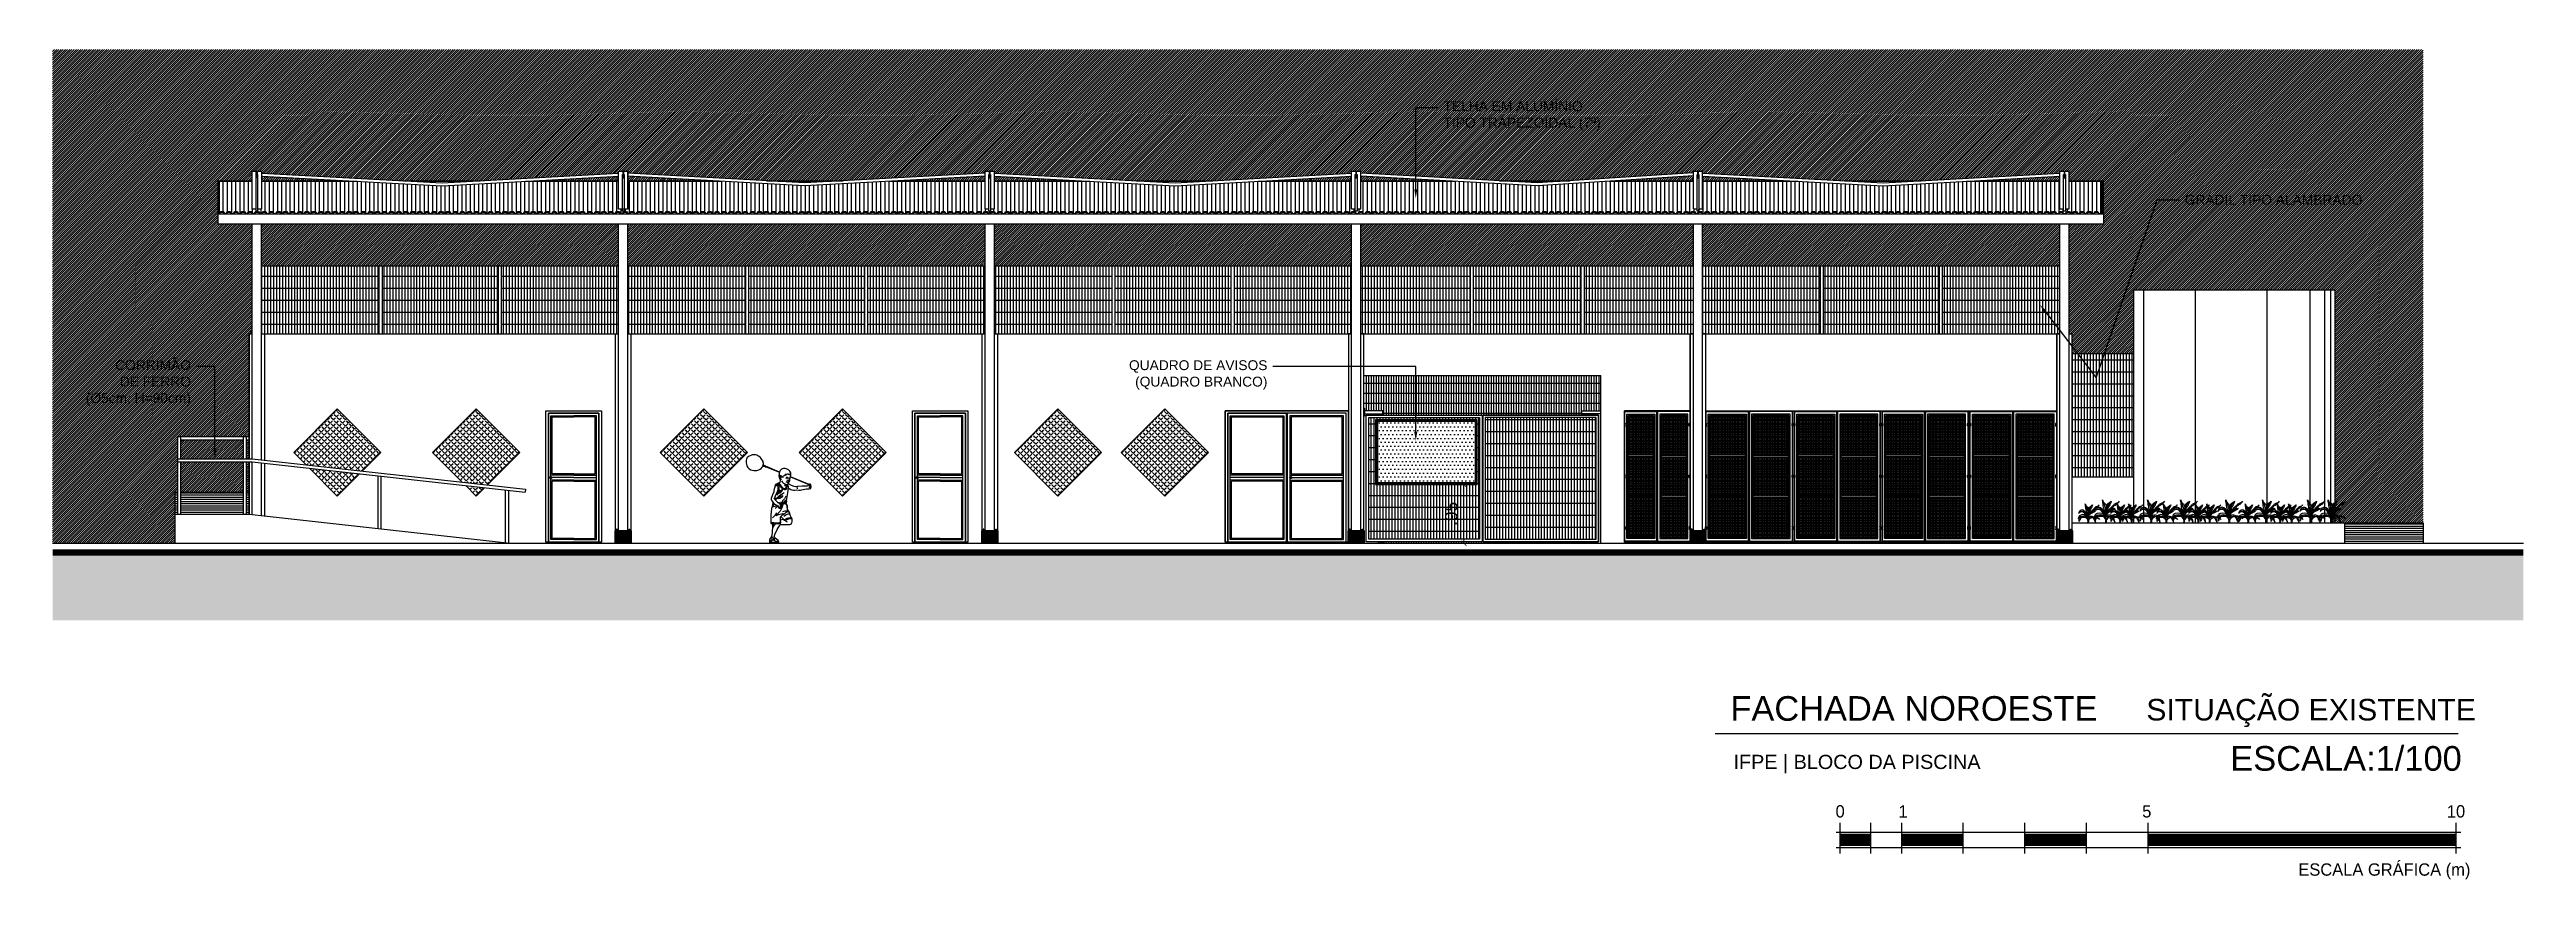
# Model space of a CAD drawing. Header units: metres. Extents: x 2458 to 3695, y 243 to 513.
# Drawn here: x 3194.55 to 3234.76, y 272.96 to 286.43 of the extents above; entities that cross this region are included whole.
import ezdxf
from ezdxf import colors
from ezdxf.entities.mleader import LeaderData, LeaderLine
from ezdxf.enums import TextEntityAlignment as Align
from ezdxf.math import Vec2, Vec3

# ---------------------------------------------------------------- set-up
doc = ezdxf.new("R2010")
doc.units = ezdxf.units.M
doc.header["$LTSCALE"] = 5
doc.header["$MEASUREMENT"] = 0
doc.header["$PDMODE"] = 1
for name, color, linetype, lineweight in [('01', 1, 'Continuous', 9), ('2prancha', 4, 'Continuous', 18), ('PENA 04', 4, 'Continuous', 25), ('PENA 05', 5, 'Continuous', 25)]:
    doc.layers.add(name, color=color, linetype=linetype, lineweight=lineweight)
for name, color, linetype in [('COTA 1 100', 2, 'Continuous'), ('HACHURA', 251, 'Continuous'), ('HACHURA PISOS', 250, 'Continuous'), ('PENA 0.05', 8, 'Continuous'), ('PENA 0.15', 7, 'Continuous'), ('PENA 0.2', 2, 'Continuous'), ('PENA 01', 1, 'Continuous'), ('PENA 02', 2, 'Continuous'), ('PENA 03', 3, 'Continuous'), ('PENA 06', 6, 'Continuous'), ('TXT ESPECIFICAÇÃO', 7, 'Continuous'), ('TXT ESPECIFICAÇÕES', 7, 'Continuous'), ('VEGETACAO', 84, 'Continuous')]:
    doc.layers.add(name, color=color, linetype=linetype)
doc.styles.add('Luana', font='arial.ttf')
doc.styles.add('R60_1-100', font='gisha.ttf', dxfattribs={"height": 0.15})
doc.styles.get("Standard").update_dxf_attribs({"font": 'arial.ttf'})
doc.dimstyles.new('arial100', dxfattribs={"dimtxt": 0.2, "dimasz": 0.08, "dimexe": 0.1, "dimexo": 0.2, "dimgap": 0.1, "dimtad": 1, "dimzin": 4, "dimdsep": 46, "dimtxsty": 'Luana', "dimblk": 'ARCHTICK', "dimcen": 0, "dimclrd": 7, "dimclre": 7, "dimclrt": 256, "dimadec": 0, "dimazin": 0, "dimtfac": 1, "dimtix": 1, "dimtmove": 0, "dimatfit": 3, "dimldrblk": 'CLOSEDBLANK', "dimfxl": 0, "dimlwd": 5, "dimlwe": 5, "dimarcsym": 0})
pattern_1 = [(90, (-678.895185, -195.426827), (-0.0484375, 3e-18), []), (180, (-678.89519, -195.42683), (-2e-17, -0.19375), [])]
pattern_2 = [(0, (3221.49697, 278.51178), (0, 0.025), []), (90, (3221.49697, 278.51178), (-0.025, 2e-18), [])]
pattern_3 = [(0, (3222.93697, 278.51178), (0, 0.025), []), (90, (3222.93697, 278.51178), (-0.025, 2e-18), [])]

msp = doc.modelspace()

# ---------------------------------------------------------------- texts
at = {"layer": '01', "style": 'R60_1-100'}
for s, p in [('0', (3223.62, 273.968)), ('1', (3224.643, 273.968)), ('5', (3228.599, 273.968)), ('10', (3233.62, 273.968))]:
    msp.add_text(s, height=0.2, dxfattribs=at).set_placement(p, align=Align.CENTER)
at = {"layer": '01', "insert": (3231.06, 273.224), "char_height": 0.2, "width": 6.27562, "attachment_point": 1, "style": 'R60_1-100'}
msp.add_mtext('ESCALA GRÁFICA (m)', dxfattribs=at)
at = {"layer": 'PENA 0.05', "style": 'Luana'}
msp.add_text('SITUAÇÃO EXISTENTE', height=0.35, dxfattribs=at).set_placement((3228.592, 275.542))
at = {"layer": 'PENA 0.05', "linetype": 'ByBlock', "style": 'Luana'}
msp.add_text('IFPE | BLOCO DA PISCINA ', height=0.23, dxfattribs=at).set_placement((3221.889, 274.755))
at = {"layer": 'PENA 0.2', "style": 'Luana'}
for s, p in [('FACHADA NOROESTE', (3221.838, 275.537)), ('ESCALA:1/100', (3229.955, 274.727))]:
    msp.add_text(s, height=0.4, dxfattribs=at).set_placement(p)

# ---------------------------------------------------------------- blocks, each defined once
blk = doc.blocks.new('ASDD')
at = {"layer": 'HACHURA', "ltscale": 1.5}
for p, q in [((-0.0075, 0.02), (0.0075, 0.02)), ((-0.0075, -0.02), (-0.0075, 0.02)), ((-0.0075, 0), (0.0075, 0)), ((0.0075, 0.02), (0.0075, -0.02)), ((0.0075, -0.02), (-0.0075, -0.02))]:
    blk.add_line(p, q, dxfattribs=at)
for centre, start, end in [((0, 0.02), 0, 180), ((0, -0.02), 180, 0)]:
    blk.add_arc(centre, 0.0075, start, end, dxfattribs=at)
blk = doc.blocks.new('A$C6EEB1606')
at = {"ltscale": 1.5, "true_color": 0xffffff}
h = blk.add_hatch(color=7, dxfattribs=at)
h.dxf.hatch_style = 1
h.paths.add_polyline_path([(0.01, 0.2), (-0.26, 0.2), (-0.26, 0), (0.01, 0)])
at = {"layer": 'HACHURA', "ltscale": 1.5}
h = blk.add_hatch(dxfattribs=at)
h.set_pattern_fill('_USER', color=256, scale=0.005, pattern_type=0)
h.set_pattern_definition([(0, (-0.233736, 0.2099304), (0, 0.005), [])])
h.paths.add_polyline_path([(-0.234, 0.21), (-0.222, 0.21), (-0.222, 0.231), (-0.234, 0.231)])
h = blk.add_hatch(dxfattribs=at)
h.set_pattern_fill('_USER', color=256, scale=0.005, pattern_type=0)
h.set_pattern_definition([(0, (-0.250803, 0.2099304), (0, 0.005), [])])
h.paths.add_polyline_path([(-0.016, 0.231), (-0.028, 0.231), (-0.028, 0.21), (-0.016, 0.21)])
for points in [[(-0.241, 0.2), (-0.215, 0.2), (-0.215, 0.21), (-0.241, 0.21)], [(-0.234, 0.21), (-0.222, 0.21), (-0.222, 0.231), (-0.234, 0.231)], [(-0.009, 0.2), (-0.035, 0.2), (-0.035, 0.21), (-0.009, 0.21)], [(-0.016, 0.21), (-0.028, 0.21), (-0.028, 0.231), (-0.016, 0.231)]]:
    blk.add_lwpolyline(points, close=True, dxfattribs=at)
at = {"layer": 'PENA 05', "ltscale": 1.5}
for p, q in [((-0.2, 5.423), (-0.2, 6.036)), ((-0.2, 6.036), (-0.05, 6.036)), ((-0.05, 5.423), (-0.05, 6.036)), ((-0.2, 5.423), (-0.14, 5.423)), ((-0.11, 5.423), (-0.05, 5.423)), ((-0.2, 0.2), (-0.2, 5.178)), ((-0.05, 0.2), (-0.05, 5.178))]:
    blk.add_line(p, q, dxfattribs=at)
for points in [[(-0.117, 5.985), (-0.11, 5.985), (-0.11, 5.386), (-0.14, 5.386), (-0.14, 5.985), (-0.132, 5.985)], [(0.01, 0), (0.01, 0.2), (-0.26, 0.2), (-0.26, 0)]]:
    blk.add_lwpolyline(points, dxfattribs=at)
blk.add_lwpolyline([(-0.117, 6.023), (-0.132, 6.023), (-0.132, 5.926), (-0.117, 5.926)], close=True, dxfattribs=at)
blk = doc.blocks.new('planta2')
for points in [[(215, 129, 0.401013), (176, 144, 0.19966), (165, 135, 0.080145), (162, 124, -0.311955), (191, 139, -0.224137), (215, 128, -0.224137)], [(215, 129, 0.254368), (191, 170, 0.246859), (176, 170, 0.246597), (166, 157, -0.115741), (179, 163, -0.271718), (191, 160, 0.02695), (206, 143, -0.036688), (215, 130, -0.036688)], [(166, 153, -0.231189), (174, 164, -0.310906), (193, 162, -0.09447), (214, 133, -0.09447)], [(215, 105, 0.277761), (209, 126, 0.160526), (189, 131, 0.274234), (171, 121, 0.062432), (167, 110, -0.240119), (173, 129, -0.162047), (199, 135, -0.145748), (215, 128, -0.145748)], [(216, 122, 0.097091), (210, 157, -0.072136), (204, 179, 0.010661), (200, 205, 0.138787), (209, 191, -0.24688), (219, 171, -0.022145), (218, 135, -0.022145)], [(201, 204, -0.028525), (212, 171, -0.074625), (217, 131, -0.074625)], [(218, 116, 0.057367), (217, 102, 0.057367)], [(218, 172, -0.123927), (228, 190, -0.071109), (240, 199, -0.070918), (231, 179, 0.028752), (225, 169, 0.076849), (219, 142, 0.111438)], [(222, 147, -0.183096), (242, 165, -0.085022), (251, 166, 0.214959), (243, 168, 0.146769), (232, 164, 0.21585), (218, 137, 0.21585)], [(219, 129, -0.323033), (238, 156, -0.020188), (242, 158), (256, 166, 0.150884), (224, 148, 0.179586), (218, 131, 0.179586)], [(218, 116, -0.248794), (228, 130, -0.48154), (246, 124, 0.009089), (256, 105, 0.145059), (246, 133, 0.244231), (228, 136, 0.181966), (219, 127, 0.504501)], [(242, 129, 0.31936), (218, 115, 0.31936)], [(240, 199, 0.064943), (227, 184, 0.114281), (219, 158, 0.197238)], [(243, 168, -0.039382), (252, 178, -0.057316), (265, 186, 0.030524), (272, 194, 0.027468), (276, 199, -0.07528), (269, 192, -0.059618), (264, 191, 0.074069), (252, 184, 0.017059), (251, 182, 0.015402), (241, 173, 0.022332), (234, 165, 0.047981)], [(246, 134, -0.299424), (278, 120, 0.205467), (249, 129, 0.205467)]]:
    blk.add_lwpolyline(points, format="xyb")
blk = doc.blocks.new('criança18')
at = {"linetype": 'Continuous'}
for p, q in [((187.6, -438.7), (187.2, -439.5)), ((187.2, -439.5), (187.5, -440.2)), ((187.5, -440.2), (188.1, -440.6)), ((188.9, -439.1), (187.6, -438.7)), ((207.4, -473.7), (208.6, -472.5)), ((208.5, -470.7), (209.7, -470.7)), ((208.6, -472.5), (209.4, -472)), ((209.4, -472), (209.9, -471.7)), ((211.2, -482.2), (209.6, -485.8)), ((209.7, -470.7), (210.7, -471.7)), ((209.9, -471.7), (210.7, -471.7)), ((210, -470.1), (211, -470.4)), ((210.7, -471.7), (211.4, -472.8)), ((211, -470.4), (212, -471.4)), ((212.1, -479.2), (211.2, -482.2)), ((211.4, -472.8), (212.1, -475)), ((211.9, -469), (212.9, -470)), ((212, -471.4), (213.1, -473.2)), ((212.1, -475), (212.1, -479.2)), ((213.3, -481.7), (212.5, -483.6)), ((212.9, -470), (217.1, -475.1)), ((212.9, -482.6), (214.1, -481.5)), ((213.1, -473.2), (213.5, -475.1)), ((213.8, -477.7), (213.3, -481.7)), ((213.5, -475.1), (213.8, -477.7)), ((214, -468.3), (213.7, -468.8)), ((213.7, -468.8), (215.2, -470.3)), ((214.1, -481.5), (216, -479.5)), ((214.9, -456.7), (214.5, -458.1)), ((214.5, -458.1), (214.5, -459)), ((214.5, -459), (215.1, -460.8)), ((215.6, -481.4), (214.5, -483.3)), ((214.5, -484.5), (216.4, -482.6)), ((214.7, -450.5), (214.7, -450.8)), ((215.4, -456.2), (214.9, -456.7)), ((215.5, -457.1), (215.1, -457.8)), ((215.1, -457.8), (215.1, -458.8)), ((215.1, -458.8), (216.2, -460.6)), ((215.1, -460.8), (215.4, -461.6)), ((215.2, -470.3), (217.7, -473.3)), ((218.1, -481.2), (215.2, -484.8)), ((216, -456.2), (215.4, -456.2)), ((216, -457.4), (215.4, -458.5)), ((215.4, -458.5), (215.4, -459.2)), ((215.4, -461.6), (215.9, -461.9)), ((216.3, -457.1), (215.5, -457.1)), ((216, -479.5), (215.6, -481.4)), ((215.9, -459.3), (215.7, -459.7)), ((216.2, -462.7), (215.8, -462.9)), ((215.9, -457.1), (216.1, -457.8)), ((216.7, -458.8), (215.9, -459.3)), ((215.9, -461.9), (216.8, -461.9)), ((216.6, -456.4), (216, -456.2)), ((216.1, -457.8), (216.5, -458.2)), ((216.2, -460.6), (216.9, -460.6)), ((216.4, -461.9), (216.2, -462.7)), ((217, -457.8), (216.3, -457.1)), ((216.4, -482.6), (217.8, -479.5)), ((216.5, -458.2), (217, -458.3)), ((217.5, -457.3), (216.6, -456.4)), ((217.3, -456.7), (216.6, -456.4)), ((217, -459.3), (216.7, -458.8)), ((216.8, -459.9), (217, -459.3)), ((217, -460.3), (216.8, -459.9)), ((216.8, -461.9), (217.4, -461.8)), ((216.9, -460.6), (217, -460.3)), ((217, -458.3), (217, -457.8)), ((217, -458.3), (217, -459.2)), ((217.1, -475.1), (219.2, -477.2)), ((218.3, -457.7), (217.3, -456.7)), ((217.4, -461.8), (217.4, -462.2)), ((217.7, -473.3), (220, -475.9)), ((217.8, -479.5), (218.9, -478.9)), ((219, -479.5), (218.1, -481.2)), ((218.2, -464.8), (219, -466.1)), ((219.1, -458.5), (218.3, -457.7)), ((218.9, -478.9), (219, -479.5)), ((219, -466.1), (221.2, -468.3)), ((220.1, -459.1), (219.1, -458.5)), ((219.2, -477.2), (221.1, -478.3)), ((220, -475.9), (221.4, -476.8)), ((220.7, -457.2), (220.1, -458.2)), ((220.1, -458.2), (220.1, -459.1)), ((222.2, -456.3), (220.7, -457.2)), ((221.1, -478.3), (223, -478.9)), ((221.2, -468.3), (223.2, -469.5)), ((221.4, -476.8), (222.4, -477.3)), ((223.8, -454.7), (222.2, -456.3)), ((222.4, -477.3), (224, -477.3)), ((223, -478.9), (224.7, -478.9)), ((223.2, -469.5), (224.8, -470.4)), ((224.4, -470.2), (223.4, -471.9)), ((223.4, -471.9), (223.4, -473.2)), ((225.6, -453.7), (223.8, -454.7)), ((224, -477.3), (225.3, -476.5)), ((224.4, -455.7), (225.6, -453.7)), ((226.2, -454.6), (224.4, -455.7)), ((224.7, -478.9), (226, -478.1)), ((224.8, -470.4), (227.4, -470.4)), ((225.4, -471.1), (224.8, -470.4)), ((225.3, -460.3), (226.5, -460)), ((225.3, -476.5), (225.9, -475)), ((225.4, -458.6), (226.6, -458.6)), ((225.9, -472), (225.4, -471.1)), ((226.5, -471.4), (225.5, -470.4)), ((225.7, -466), (227.7, -466)), ((227.5, -467.4), (225.7, -466)), ((227, -460.8), (225.9, -460.2)), ((225.9, -475), (225.9, -472)), ((226, -478.1), (226.7, -476.2)), ((227.8, -453.7), (226.2, -454.6)), ((226.5, -460), (227.7, -460.3)), ((227, -473.3), (226.5, -471.4)), ((226.6, -458.6), (227.3, -458.6)), ((226.7, -476.2), (227, -473.3)), ((227.4, -460.3), (227, -460.8)), ((227.9, -463.1), (227.2, -463.5)), ((227.2, -463.5), (227.2, -464.2)), ((227.2, -464.2), (227.7, -464.6)), ((227.3, -458.6), (228.5, -459)), ((227.4, -470.4), (228.1, -469.8)), ((227.4, -470.4), (228.4, -472)), ((228.2, -467.4), (227.5, -467.4)), ((227.7, -466), (228.7, -466.3)), ((229.3, -453.7), (227.8, -453.7)), ((229.3, -466.3), (228.2, -467.4)), ((228.4, -472), (228.9, -473.9)), ((228.5, -459), (228.9, -459.4)), ((228.7, -466.3), (229.3, -466.3)), ((228.8, -454.5), (229.3, -453.7)), ((231.1, -453.9), (228.8, -454.5)), ((228.9, -473.9), (229.1, -477.2)), ((229.9, -464.8), (229, -464.8)), ((230.3, -464.7), (229.9, -464.8)), ((230.6, -459.8), (230, -460.9)), ((230, -460.9), (230, -461.4)), ((230, -461.4), (230.7, -461)), ((230, -461.4), (230.5, -464)), ((230.5, -464), (230.3, -464.7)), ((230.4, -455.1), (231.1, -453.9)), ((231.8, -454.6), (230.4, -455.1)), ((230.9, -461.6), (230.4, -461.2)), ((230.6, -459.8), (231.3, -459.6)), ((230.7, -461), (231.8, -461.1)), ((231.5, -461.1), (230.9, -461.6)), ((231.3, -459.6), (232.1, -459.6)), ((232.2, -454), (231.8, -454.6)), ((232.9, -454.7), (232.2, -454)), ((232.4, -457.9), (232.4, -458.2)), ((232.9, -455.9), (232.9, -454.7)), ((243.4, -475.4), (243.5, -475.9)), ((243.5, -475.9), (243.5, -477.4)), ((262.4, -470.7), (262.7, -470.5)), ((263.1, -475.1), (262.6, -475.6)), ((263.9, -474.1), (263.1, -475.1)), ((264.1, -473.5), (263.9, -474.1)), ((264.3, -471.6), (264.1, -472.2)), ((264.1, -472.2), (264.1, -473.5)), ((264.1, -473.1), (264.4, -472.9)), ((264.3, -474), (264.1, -473.5)), ((264.1, -474.5), (264.4, -474.1)), ((264.1, -475.1), (264.1, -474.5)), ((264.3, -475.5), (264.1, -475.1)), ((264.2, -472.5), (264.2, -471.9)), ((264.4, -473), (264.2, -472.5)), ((264.3, -471.6), (264.5, -471.2)), ((264.6, -474.3), (264.3, -474)), ((264.6, -475.7), (264.3, -475.5)), ((264.9, -473), (264.4, -473)), ((264.4, -475.7), (264.6, -475.6)), ((264.4, -476.2), (264.4, -475.7)), ((264.4, -476.5), (264.4, -476.2)), ((264.6, -476.8), (264.4, -476.5)), ((264.5, -471.2), (264.9, -471)), ((265, -474.3), (264.6, -474.3)), ((265.8, -475.5), (264.6, -475.7)), ((264.9, -471), (265.2, -471.2)), ((265.5, -472.8), (264.9, -473)), ((265.8, -474.1), (265, -474.3)), ((265.2, -471.2), (265.7, -471.2)), ((265.8, -472.7), (265.5, -472.8)), ((207.2, -521.1), (203.4, -524.9)), ((204.7, -503.9), (203.6, -507.1)), ((204.6, -499.9), (207.3, -502.2)), ((206.7, -501.6), (204.7, -503.9)), ((205.2, -506.2), (207.8, -505.6)), ((205.4, -492.8), (206, -493.2)), ((206, -493.2), (206.8, -493.7)), ((207.3, -491.2), (206.8, -492.7)), ((206.8, -492.7), (206.8, -493.7)), ((206.8, -492.7), (209.1, -492.7)), ((206.8, -493.7), (207.8, -495.4)), ((209.9, -516.3), (207.2, -521.1)), ((208.5, -487.7), (207.3, -491.2)), ((207.3, -502.2), (210.5, -504)), ((210, -507.2), (207.5, -509.7)), ((209.8, -494.5), (207.8, -494.9)), ((207.8, -495.4), (209, -496.6)), ((207.8, -505.6), (210.9, -504.2)), ((209.6, -485.8), (208.5, -487.7)), ((209, -496.6), (211.4, -499.4)), ((210.8, -485.9), (209.1, -486.9)), ((209.1, -492.7), (211.7, -491.6)), ((216, -513.8), (209.6, -520.9)), ((209.6, -520.9), (213, -519.3)), ((212.2, -492.8), (209.8, -494.5)), ((211.5, -504.6), (210, -507.2)), ((211.9, -485.3), (210.1, -487.6)), ((210.5, -504), (211.8, -504.8)), ((212.5, -483.6), (210.8, -485.9)), ((211.4, -499.4), (213, -500.3)), ((211.7, -491.6), (214.8, -488.5)), ((211.8, -504.8), (212.5, -505.9)), ((214.5, -483.3), (211.9, -485.3)), ((214.3, -491.2), (212.2, -492.8)), ((212.2, -499.9), (214.2, -500)), ((212.5, -505.9), (213.3, -508.2)), ((213, -500.3), (214, -500.9)), ((213, -519.3), (220, -517.5)), ((213.3, -508.2), (214, -508.9)), ((213.4, -485.1), (214.5, -484.5)), ((215.2, -493.2), (213.4, -493.9)), ((214, -500.9), (215.3, -502.2)), ((214, -508.9), (216.4, -508.9)), ((214.2, -500), (216.1, -500.6)), ((215.6, -489.9), (214.3, -491.2)), ((214.4, -508), (216.6, -508.4)), ((214.6, -506.2), (217.5, -507.8)), ((214.8, -488.5), (216.7, -486.9)), ((217.8, -491.7), (215.2, -493.2)), ((215.3, -502.2), (217.7, -503.6)), ((217.2, -488.2), (215.6, -489.9)), ((215.9, -502.5), (217.4, -502.5)), ((215.9, -503.8), (216.5, -505.2)), ((219.2, -507.3), (216, -513.8)), ((216.1, -500.6), (217.5, -500.9)), ((216.4, -508.9), (217, -508.8)), ((216.5, -498.9), (218.7, -499.5)), ((216.5, -505.2), (217.5, -506.2)), ((217.1, -505.3), (216.5, -505.3)), ((216.6, -508.4), (217.4, -507.9)), ((216.7, -486.9), (218.9, -485.6)), ((217, -508.8), (217.3, -508.3)), ((217, -522.5), (218.4, -521.1)), ((217.6, -505.3), (217.1, -505.3)), ((219.2, -486.2), (217.2, -488.2)), ((217.3, -508.3), (217.5, -507.8)), ((217.4, -502.5), (219.7, -501.9)), ((217.5, -500.9), (219.2, -500.9)), ((217.5, -507.8), (218.1, -507.4)), ((218.1, -506.2), (217.6, -505.3)), ((217.7, -503.6), (218.1, -504.6)), ((220.3, -488.5), (217.8, -491.7)), ((218.1, -504.6), (217.8, -505.6)), ((218.1, -506.7), (218.1, -506.2)), ((218.1, -507.4), (218.1, -506.7)), ((218.4, -521.1), (219.6, -519.9)), ((218.7, -499.5), (220.5, -500.5)), ((218.9, -485.6), (219.6, -485.2)), ((222.6, -484.3), (219.2, -486.2)), ((219.2, -500.9), (220.5, -500.5)), ((219.9, -504.6), (219.2, -507.3)), ((219.7, -497.1), (219.3, -497.9)), ((219.3, -497.9), (219.4, -498.2)), ((219.4, -498.2), (220.6, -498.9)), ((219.6, -519.9), (222.8, -518.1)), ((221.4, -495.2), (219.7, -497.1)), ((219.7, -501.9), (222, -501.9)), ((219.9, -501.9), (219.9, -504.6)), ((220, -517.5), (221.3, -517.5)), ((220.4, -514.5), (223.8, -513.2)), ((220.5, -500.5), (222.3, -501.1)), ((220.6, -498.9), (222.6, -499.6)), ((222.9, -493.7), (221.4, -495.2)), ((222, -501.9), (224.4, -501.3)), ((222, -522.1), (225.6, -519.3)), ((222.3, -501.1), (223.4, -501.1)), ((222.9, -497.9), (222.4, -498.2)), ((222.6, -499.6), (223.9, -499.6)), ((222.8, -518.1), (225.5, -515.4)), ((224.2, -491.5), (222.9, -493.7)), ((225.3, -496.5), (222.9, -497.9)), ((223.4, -501.1), (224.5, -500.5)), ((223.8, -513.2), (227, -513.2)), ((223.9, -499.6), (225.4, -498.4)), ((225.1, -489.4), (224.2, -491.5)), ((224.4, -501.3), (225.4, -503)), ((224.5, -500.5), (225.1, -500)), ((226.2, -495.6), (225.3, -496.5)), ((225.4, -498.4), (225.9, -497.9)), ((225.4, -503), (226.6, -505)), ((225.5, -515.4), (227, -514.5)), ((225.6, -519.3), (229, -518)), ((226.6, -505), (226.6, -507.1)), ((226.6, -507.1), (226.6, -508.2)), ((227, -513.2), (229, -514.4)), ((227, -514.5), (228.1, -514.5)), ((229, -514.4), (230.3, -515.6)), ((229, -518), (230.3, -518)), ((230.3, -518), (231.5, -518.7)), ((199.3, -559.8), (200.8, -558.3)), ((201.6, -560.9), (200, -562.5)), ((200, -562.5), (200, -563.1)), ((200.5, -532), (203, -532)), ((200.8, -558.3), (202, -557.1)), ((201, -563.3), (201.6, -562.2)), ((205, -558.9), (201.6, -560.9)), ((201.6, -562.2), (202.8, -561)), ((202, -557.1), (203.6, -556.2)), ((202.8, -533.7), (206.1, -533.7)), ((202.8, -561), (204.5, -560.5)), ((203, -532), (205.4, -532)), ((204.2, -540.2), (203.3, -541.9)), ((203.6, -556.2), (206.5, -555.7)), ((205.3, -538.3), (204.2, -540.2)), ((204.4, -533.7), (204.7, -534.9)), ((204.5, -560.5), (205.4, -560.1)), ((204.7, -534.9), (205.3, -537.2)), ((208.2, -558.3), (205, -558.9)), ((205, -560.3), (206.8, -561.4)), ((205.3, -537.2), (205.1, -538.8)), ((207, -536.1), (205.3, -538.3)), ((205.4, -532), (211.1, -532.7)), ((205.4, -560.1), (206.3, -559.6)), ((206.1, -533.7), (212.5, -534.2)), ((206.3, -559.6), (207.1, -559.4)), ((206.4, -533.7), (207.3, -535.2)), ((207.1, -559.4), (206.6, -558.6)), ((206.8, -561.4), (207.8, -561.9)), ((207.3, -535.2), (207, -536.1)), ((207.8, -561.9), (208.9, -562.6)), ((208.9, -562.6), (210.4, -562.6)), ((210.4, -562.6), (211.8, -562.6)), ((211.1, -532.7), (214.6, -532.1)), ((211.8, -562.6), (212.9, -562)), ((212.5, -534.2), (215.9, -533.3)), ((214.6, -532.1), (216.9, -530.8)), ((215.9, -533.3), (217.2, -532)), ((215.9, -533.3), (216, -535.2)), ((217.2, -532), (216.2, -528.6)), ((221.4, -527.2), (223.1, -528.6)), ((222.3, -527.8), (224.4, -526.6)), ((223.1, -528.6), (223.8, -528.8)), ((223.8, -528.8), (225.7, -527.7)), ((223.8, -528.8), (225.2, -530.2)), ((224.4, -526.6), (227.2, -525.4)), ((225.2, -530.2), (227, -531.2)), ((225.7, -527.7), (229.7, -526.2)), ((227.2, -525.4), (229.3, -524.8)), ((229.3, -524.8), (232.3, -524.2)), ((229.7, -526.2), (233.4, -525.7)), ((232.3, -524.2), (234.3, -524.9)), ((233.4, -525.7), (235, -526.2)), ((235, -526.2), (235.2, -526.9)), ((200, -563.1), (199.1, -563.1)), ((199.8, -563.1), (202.2, -563.5)), ((202.2, -563.5), (204.7, -563.9)), ((204.7, -563.9), (209.4, -563.9)), ((209.4, -563.9), (212.9, -563.9)), ((212.9, -563.9), (212.9, -563.3))]:
    blk.add_line(p, q, dxfattribs=at)
at = {"linetype": 'Continuous', "flags": 128}
for points in [[(216, -447.7), (215.4, -449), (214.7, -450.5), (194.5, -442.1), (194.6, -441.8), (192.7, -441.2), (192.8, -441), (188.9, -439.1), (188.9, -436.4), (188.5, -434.7), (188.1, -433.4), (187.3, -431.7), (185.2, -428.3), (183.2, -426.3), (181.5, -425.1), (179.5, -423.9), (177.9, -423.1), (176, -422.6), (174, -422.2), (172, -422.2), (170.3, -422.6), (168, -423.3), (165.5, -424.5), (163.7, -425.7), (162.5, -426.9), (162, -427.9), (161, -429.6), (160.4, -431.5), (160.4, -433.1), (160.4, -434.7), (161, -438), (161.9, -440.3), (163.4, -442.8), (165.6, -444.9), (168, -446.6), (170.4, -447.4), (172.9, -448), (175.4, -447.9), (178.2, -447.6), (181, -446.8), (183.5, -445.6), (185, -444.5), (186.8, -442.7), (188.1, -440.6), (188.5, -440.6), (190.7, -441.6), (191.6, -442), (192.1, -442.2), (192.3, -442), (194.3, -442.6), (194.4, -442.4), (214.7, -450.8), (214.2, -452.7), (213.8, -456.4), (214.2, -459.1), (214.7, -461), (215.8, -462.9), (215.8, -464.5), (215.1, -466.8), (214, -468.3), (213.3, -468.3), (212, -468.6), (211.9, -469), (210, -470.1), (209.3, -470.2), (208.5, -470.7), (208, -472.1), (207.4, -473.7), (207, -474.7), (206.4, -476.3), (206.2, -477.6), (205.8, -480.1), (205.5, -482.2), (203.5, -487.1), (201.2, -493.4), (201.2, -494.7), (201.6, -495.8), (202.3, -497.1), (204.6, -499.9), (203.2, -502.9), (202.9, -506.6), (201.7, -509.7), (201, -515.3), (200.5, -519.3), (200.5, -527), (200.5, -533.7), (202.8, -533.7), (203, -534.8), (203.6, -536.9), (203.4, -538.2), (203.3, -541.6), (202.8, -545.3), (202.8, -548.9), (201.8, -555.1), (200, -557.6), (199.3, -558.7), (199.3, -559.8), (198.7, -560.2), (198.7, -562.4), (199.1, -563.1), (198.6, -563.4), (198.6, -564.4), (199.9, -564.7), (213.8, -564.7), (213.8, -563.8), (212.9, -563.3), (212.9, -562), (209.1, -558.9), (208.5, -558.8), (208.1, -558.4), (208.5, -558), (208.5, -557.4), (206.9, -555.8), (206.5, -555.7), (206.5, -554.3), (207.2, -551.7), (210.8, -543.8), (212.4, -541), (213.5, -539), (214.8, -537.8), (215.5, -536.5), (216, -535.2), (218.8, -535.2), (224.6, -535.2), (227.5, -535.2), (230, -535.5), (231.5, -535.5), (232.7, -534.8), (234.1, -534), (234.9, -532.5), (235.4, -530.8), (235.4, -528.8), (235.1, -526.8), (235.1, -526.3), (234, -524.4), (232.1, -520.4), (232.1, -519.4), (231.6, -517.1), (230.9, -515.9), (229.8, -514), (227.8, -511.3), (227.5, -510), (227.9, -508.6), (227.9, -507), (227.9, -505.6), (227.1, -504.2), (226.3, -502), (224.7, -500.4), (226.1, -499), (226.5, -497.7), (226.2, -495.6), (226.6, -493.8), (229.1, -480.1), (229.1, -477.2), (230.5, -477.2), (233.2, -478.8), (234.6, -479.1), (237.7, -479.8), (239.8, -479.8), (243, -479.4), (246.1, -479.7), (246.7, -479.7), (248.8, -479.7), (250.7, -479.3), (258.4, -477.8), (260.7, -477.4), (262.2, -477.4), (263.1, -477.4), (263.8, -477.2), (264.5, -476.8), (265.6, -476.8), (265.9, -476.2), (265.8, -475.5), (266.1, -475), (266.1, -474.5), (265.8, -474.1), (266.1, -473.7), (266.1, -473), (265.8, -472.7), (265.8, -472.2), (265.8, -471.5), (265.4, -470.8), (265.2, -470.3), (264.5, -469.9), (263.7, -469.9), (262.7, -470.5), (232.4, -457.9), (233.1, -455.3), (233.1, -453.5), (233.1, -451.5), (231.7, -449.2), (229.4, -446.9), (227, -445.5), (224, -444.8), (221.3, -444.8), (219.5, -445.2), (218, -445.7), (216.8, -446.6), (216, -447.7)], [(261.8, -471), (261.4, -471.7), (261.2, -472.4), (260.7, -472.9), (259.6, -473.5), (257.7, -473.5), (251.5, -473.5), (244, -473.9), (242.8, -474.2), (241.5, -474.2), (238.5, -473.6), (234.2, -472.4), (232.2, -471.2), (231.5, -470.8), (230.3, -470.1), (228.9, -469.8), (228.1, -469.8), (228.6, -469), (228.9, -468.4), (230, -467.3), (230.5, -466.5), (231.7, -464.5), (231.8, -463.6), (231.8, -462.1), (231.8, -461.3), (231.9, -460.5), (232.4, -458.2), (262.4, -470.7), (261.8, -471)], [(218.9, -524.4), (220.1, -525.6), (221, -526.7), (221.4, -527.2), (220.3, -527.5), (218.1, -528.1), (216.2, -528.6), (216.4, -527.9), (216.4, -524.5), (216.3, -523.1), (217, -522.5), (218.9, -524.4)]]:
    blk.add_lwpolyline(points, close=True, dxfattribs=at)
blk = doc.blocks.new('_ArchTick')
at = {"color": 0, "linetype": 'ByBlock', "const_width": 0.15}
blk.add_lwpolyline([(-0.5, -0.5), (0.5, 0.5)], dxfattribs=at)
blk = doc.blocks.new('*D1738')
at = {"layer": 'COTA 1 100', "color": 7, "lineweight": 5}
for p, q in [((3217.527, 279.371), (3217.41, 279.371)), ((3217.51, 279.371), (3217.51, 278.417)), ((3217.527, 278.417), (3217.41, 278.417))]:
    blk.add_line(p, q, dxfattribs=at)
at = {"layer": 'Defpoints', "color": 0}
for p in [(3217.727, 279.371), (3217.51, 278.417), (3217.727, 278.417)]:
    blk.add_point(p, dxfattribs=at)
at = {"layer": 'COTA 1 100', "color": 7, "lineweight": 5, "xscale": 0.08, "yscale": 0.08, "zscale": 0.08}
for p, rotation in [((3217.51, 279.371), 90), ((3217.51, 278.417), 270)]:
    blk.add_blockref('_ArchTick', p, dxfattribs=dict(at, rotation=rotation))
at = {"layer": 'COTA 1 100', "insert": (3217.307, 278.894), "char_height": 0.2, "attachment_point": 5, "rotation": 90, "style": 'Luana'}
blk.add_mtext('.95', dxfattribs=at)
blk = doc.blocks.new('_ClosedBlank')
at = {"layer": '2prancha', "color": 0, "lineweight": -2}
for p, q in [((-1, 0.17), (0, 0)), ((-1, 0.17), (-1, -0.17)), ((0, 0), (-1, -0.17))]:
    blk.add_line(p, q, dxfattribs=at)

# ---------------------------------------------------------------- dimensions: what is measured, and where the dimension line sits
at = {"layer": 'COTA 1 100'}
dim = msp.add_linear_dim(base=(3217.51, 278.417), p1=(3217.727, 279.371), p2=(3217.727, 278.417), angle=90, dimstyle='arial100', override={"dimfxl": 0.15, "dimfxlon": 1}, dxfattribs=at)
dim.commit()
dim.dimension.update_dxf_attribs({"geometry": '*D1738', "text_midpoint": (3217.307, 278.894)})

# ---------------------------------------------------------------- hatches: boundary and pattern name
at = {"layer": 'HACHURA', "true_color": 0x86cacb}
h = msp.add_hatch(dxfattribs=at)
h.set_pattern_fill('LINE', color=133, scale=0.2, angle=45)
h.set_pattern_definition([(45, (3197.766714, 279.877336), (-0.01767767, 0.01767767), [])])
h.paths.add_polyline_path([(3197.787, 280.097), (3197.747, 280.097), (3197.747, 279.787), (3197.787, 279.787)], flags=17)
h.paths.add_polyline_path([(3197.787, 279.737), (3197.747, 279.737), (3197.747, 279.247), (3197.787, 279.247)], flags=17)
h.paths.add_polyline_path([(3227.187, 284.372), (3225.855, 284.299), (3227.187, 284.299)], flags=17)
h.paths.add_polyline_path([(3221.319, 284.439), (3221.304, 284.439), (3221.304, 284.343), (3221.319, 284.343)], flags=17)
h.paths.add_polyline_path([(3221.387, 284.372), (3221.387, 284.299), (3222.751, 284.299)], flags=17)
h.paths.add_polyline_path([(3221.237, 284.376), (3220.028, 284.299), (3221.237, 284.299)], flags=17)
h.paths.add_polyline_path([(3215.687, 284.372), (3214.355, 284.299), (3215.687, 284.299)], flags=17)
h.paths.add_polyline_path([(3215.837, 284.372), (3215.837, 284.299), (3217.169, 284.299)], flags=17)
h.paths.add_polyline_path([(3209.737, 284.372), (3208.373, 284.299), (3209.737, 284.299)], flags=17)
h.paths.add_polyline_path([(3209.887, 284.372), (3209.887, 284.299), (3211.251, 284.299)], flags=17)
h.paths.add_polyline_path([(3197.987, 284.372), (3197.987, 284.299), (3199.351, 284.299)], flags=17)
h.paths.add_polyline_path([(3203.787, 284.372), (3202.455, 284.299), (3203.787, 284.299)], flags=17)
h.paths.add_polyline_path([(3203.937, 284.372), (3203.937, 284.299), (3205.269, 284.299)], flags=17)
h.paths.add_polyline_path([(3197.697, 280.097), (3196.677, 280.097), (3196.677, 279.787), (3197.697, 279.787)], flags=17)
h.paths.add_polyline_path([(3197.697, 279.737), (3196.677, 279.737), (3196.677, 279.247), (3197.697, 279.247)], flags=17)
edge = h.paths.add_edge_path()
edge.add_line((3233.086, 286.426), (3194.596, 286.426))
edge.add_line((3194.596, 286.426), (3194.596, 278.417))
edge.add_line((3194.596, 278.417), (3196.587, 278.417))
edge.add_line((3196.587, 278.417), (3196.587, 278.887))
edge.add_line((3196.587, 278.887), (3196.587, 279.247))
edge.add_line((3196.587, 279.247), (3196.627, 279.247))
edge.add_line((3196.627, 279.247), (3196.627, 279.737))
edge.add_line((3196.627, 279.737), (3196.627, 279.787))
edge.add_line((3196.627, 279.787), (3196.627, 280.147))
edge.add_line((3196.627, 280.147), (3196.677, 280.147))
edge.add_line((3196.677, 280.147), (3197.787, 280.147))
edge.add_line((3197.787, 280.147), (3197.787, 281.817))
edge.add_line((3197.787, 281.817), (3197.837, 281.817))
edge.add_line((3197.837, 281.817), (3197.837, 283.594))
edge.add_line((3197.837, 283.594), (3197.287, 283.594))
edge.add_line((3197.287, 283.594), (3197.287, 283.759))
edge.add_line((3197.287, 283.759), (3197.287, 284.299))
edge.add_line((3197.287, 284.299), (3197.307, 284.299))
edge.add_line((3197.307, 284.299), (3197.837, 284.299))
edge.add_line((3197.837, 284.299), (3197.837, 284.452))
edge.add_line((3197.837, 284.452), (3197.987, 284.452))
edge.add_line((3197.987, 284.452), (3197.987, 284.422))
edge.add_line((3197.987, 284.422), (3200.291, 284.299))
edge.add_line((3200.291, 284.299), (3201.537, 284.299))
edge.add_line((3201.537, 284.299), (3203.787, 284.422))
edge.add_line((3203.787, 284.422), (3203.787, 284.452))
edge.add_line((3203.787, 284.452), (3203.937, 284.452))
edge.add_line((3203.937, 284.452), (3203.937, 284.422))
edge.add_line((3203.937, 284.422), (3206.187, 284.299))
edge.add_line((3206.187, 284.299), (3207.433, 284.299))
edge.add_line((3207.433, 284.299), (3209.737, 284.422))
edge.add_line((3209.737, 284.422), (3209.737, 284.452))
edge.add_line((3209.737, 284.452), (3209.887, 284.452))
edge.add_line((3209.887, 284.452), (3209.887, 284.422))
edge.add_line((3209.887, 284.422), (3212.191, 284.299))
edge.add_line((3212.191, 284.299), (3213.437, 284.299))
edge.add_line((3213.437, 284.299), (3215.687, 284.422))
edge.add_line((3215.687, 284.422), (3215.687, 284.452))
edge.add_line((3215.687, 284.452), (3215.837, 284.452))
edge.add_line((3215.837, 284.452), (3215.837, 284.422))
edge.add_line((3215.837, 284.422), (3218.087, 284.299))
edge.add_line((3218.087, 284.299), (3219.234, 284.299))
edge.add_line((3219.234, 284.299), (3221.237, 284.426))
edge.add_line((3221.237, 284.426), (3221.237, 284.452))
edge.add_line((3221.237, 284.452), (3221.387, 284.452))
edge.add_line((3221.387, 284.452), (3221.387, 284.422))
edge.add_line((3221.387, 284.422), (3223.691, 284.299))
edge.add_line((3223.691, 284.299), (3224.937, 284.299))
edge.add_line((3224.937, 284.299), (3227.187, 284.422))
edge.add_line((3227.187, 284.422), (3227.187, 284.452))
edge.add_line((3227.187, 284.452), (3227.337, 284.452))
edge.add_line((3227.337, 284.452), (3227.337, 284.299))
edge.add_line((3227.337, 284.299), (3227.897, 284.299))
edge.add_line((3227.897, 284.299), (3227.897, 283.759))
edge.add_line((3227.897, 283.759), (3227.897, 283.594))
edge.add_line((3227.897, 283.594), (3227.337, 283.594))
edge.add_line((3227.337, 283.594), (3227.337, 281.817))
edge.add_line((3227.337, 281.817), (3227.387, 281.817))
edge.add_line((3227.387, 281.817), (3227.387, 281.497))
edge.add_line((3227.387, 281.497), (3228.386, 281.497))
edge.add_line((3228.386, 281.497), (3228.386, 282.527))
edge.add_line((3228.386, 282.527), (3228.548, 282.527))
edge.add_line((3228.548, 282.527), (3231.65, 282.527))
edge.add_line((3231.65, 282.527), (3231.65, 278.905))
edge.add_arc((3231.616, 278.862), 0.0547, 52.1088, 260.1692)
edge.add_arc((3231.642, 278.787), 0.0408, 148.4571, 281.4847)
edge.add_line((3231.65, 278.747), (3231.81, 278.747))
edge.add_line((3231.81, 278.747), (3233.086, 278.747))
edge.add_line((3233.086, 278.747), (3233.086, 286.426))
edge = h.paths.add_edge_path(flags=16)
edge.add_arc((3231.704, 278.917), 0.0708, 87.5929, 122.3915)
edge.add_arc((3231.741, 278.866), 0.133, 124.2093, 178.5731)
edge.add_arc((3231.701, 278.856), 0.0948, 150.1715, 171.657, ccw=False)
edge.add_arc((3231.742, 278.85), 0.134, 111.8953, 156.6571, ccw=False)
edge.add_arc((3231.725, 278.881), 0.0992, 90.003, 109.4419, ccw=False)
edge.add_arc((3231.702, 278.95), 0.0372, 52.3939, 83.4275)
edge = h.paths.add_edge_path(flags=17)
edge.add_arc((3231.753, 278.965), 0.15, 138.5618, 165.7857, ccw=False)
edge.add_arc((3231.786, 278.923), 0.202, 119.4321, 135.7016, ccw=False)
edge.add_arc((3231.416, 279.185), 0.284, 326.0554, 342.2815, ccw=False)
edge.add_arc((3231.981, 278.839), 0.379, 150.314, 156.9017)
edge.add_arc((3231.924, 278.862), 0.318, 156.6077, 176.1493)
edge.add_arc((3230.164, 278.958), 1.445, 357.0222, 362.0761)
edge.add_arc((3231.523, 279.001), 0.0855, 6.469, 48.1951)
edge.add_arc((3231.646, 279.149), 0.107, 209.4397, 232.1601, ccw=False)
edge.add_arc((3230.508, 278.697), 1.118, 19.9217, 20.9171, ccw=False)
edge.add_arc((3231.523, 279.001), 0.0855, 0.702, 64.9292, ccw=False)
edge = h.paths.add_edge_path(flags=16)
edge.add_arc((3231.673, 278.787), 0.0688, 114.9774, 175.2039)
edge.add_arc((3231.684, 278.757), 0.0872, 83.1603, 155.9801, ccw=False)
edge.add_arc((3231.666, 278.813), 0.0421, 46.6266, 120.9353)
h.paths.add_polyline_path([(3203.787, 283.594), (3197.987, 283.594), (3197.987, 282.917), (3203.787, 282.917)], flags=17)
h.paths.add_polyline_path([(3209.737, 283.594), (3203.937, 283.594), (3203.937, 282.917), (3209.737, 282.917)], flags=17)
h.paths.add_polyline_path([(3215.687, 283.594), (3209.887, 283.594), (3209.887, 282.917), (3215.687, 282.917)], flags=17)
h.paths.add_polyline_path([(3221.237, 283.594), (3215.837, 283.594), (3215.837, 282.917), (3221.237, 282.917)], flags=17)
h.paths.add_polyline_path([(3227.187, 283.594), (3221.387, 283.594), (3221.387, 282.917), (3227.187, 282.917)], flags=17)
at = {"layer": 'HACHURA'}
h = msp.add_hatch(dxfattribs=at)
h.set_pattern_fill('DOTS', color=256, style=0)
h.set_pattern_definition([(0, (3216.10697, 279.43127), (0.03125, 0.0625), [0, -0.0625])])
h.paths.add_polyline_path([(3217.697, 279.401), (3217.697, 280.391), (3216.107, 280.391), (3216.107, 279.401)])
at = {"layer": 'HACHURA', "ltscale": 1.5}
h = msp.add_hatch(dxfattribs=at)
h.set_pattern_fill('_USER', color=256, scale=0.025, double=1, pattern_type=0)
h.set_pattern_definition([(0, (3220.17697, 278.51178), (0, 0.025), []), (90, (3220.17697, 278.51178), (-0.025, 2e-18), [])])
h.paths.add_polyline_path([(3220.592, 280.492), (3220.177, 280.492), (3220.177, 279.844), (3220.592, 279.844)])
h.paths.add_polyline_path([(3220.592, 279.819), (3220.177, 279.819), (3220.177, 279.184), (3220.592, 279.184)])
h.paths.add_polyline_path([(3220.592, 279.159), (3220.177, 279.159), (3220.177, 278.512), (3220.592, 278.512)])
h.paths.add_polyline_path([(3221.127, 279.159), (3220.712, 279.159), (3220.712, 278.512), (3221.127, 278.512)])
h.paths.add_polyline_path([(3221.127, 279.819), (3220.712, 279.819), (3220.712, 279.184), (3221.127, 279.184)])
h.paths.add_polyline_path([(3221.127, 280.492), (3220.712, 280.492), (3220.712, 279.844), (3221.127, 279.844)])
h = msp.add_hatch(dxfattribs=at)
h.set_pattern_fill('_USER', color=256, scale=0.025, double=1, pattern_type=0)
h.set_pattern_definition(pattern_2)
h.paths.add_polyline_path([(3222.082, 280.492), (3221.497, 280.492), (3221.497, 279.844), (3222.082, 279.844)])
h.paths.add_polyline_path([(3222.082, 279.819), (3221.497, 279.819), (3221.497, 279.184), (3222.082, 279.184)])
h.paths.add_polyline_path([(3222.082, 279.159), (3221.497, 279.159), (3221.497, 278.512), (3222.082, 278.512)])
h = msp.add_hatch(dxfattribs=at)
h.set_pattern_fill('_USER', color=256, scale=0.025, double=1, pattern_type=0)
h.set_pattern_definition(pattern_2)
h.paths.add_polyline_path([(3222.202, 280.492), (3222.787, 280.492), (3222.787, 279.844), (3222.202, 279.844)])
h.paths.add_polyline_path([(3222.202, 279.819), (3222.787, 279.819), (3222.787, 279.184), (3222.202, 279.184)])
h.paths.add_polyline_path([(3222.202, 279.159), (3222.787, 279.159), (3222.787, 278.512), (3222.202, 278.512)])
h = msp.add_hatch(dxfattribs=at)
h.set_pattern_fill('_USER', color=256, scale=0.025, double=1, pattern_type=0)
h.set_pattern_definition(pattern_3)
h.paths.add_polyline_path([(3223.514, 280.492), (3222.937, 280.492), (3222.937, 279.844), (3223.514, 279.844)])
h.paths.add_polyline_path([(3223.514, 279.819), (3222.937, 279.819), (3222.937, 279.184), (3223.514, 279.184)])
h.paths.add_polyline_path([(3223.514, 279.159), (3222.937, 279.159), (3222.937, 278.512), (3223.514, 278.512)])
h.paths.add_polyline_path([(3224.212, 279.819), (3223.634, 279.819), (3223.634, 279.184), (3224.212, 279.184)])
h.paths.add_polyline_path([(3224.212, 279.159), (3223.634, 279.159), (3223.634, 278.512), (3224.212, 278.512)])
h.paths.add_polyline_path([(3224.212, 280.492), (3223.634, 280.492), (3223.634, 279.844), (3224.212, 279.844)])
h = msp.add_hatch(dxfattribs=at)
h.set_pattern_fill('_USER', color=256, scale=0.025, double=1, pattern_type=0)
h.set_pattern_definition(pattern_3)
h.paths.add_polyline_path([(3225.059, 280.492), (3225.637, 280.492), (3225.637, 279.844), (3225.059, 279.844)])
h.paths.add_polyline_path([(3225.059, 279.819), (3225.637, 279.819), (3225.637, 279.184), (3225.059, 279.184)])
h.paths.add_polyline_path([(3225.059, 279.159), (3225.637, 279.159), (3225.637, 278.512), (3225.059, 278.512)])
h.paths.add_polyline_path([(3224.362, 279.819), (3224.939, 279.819), (3224.939, 279.184), (3224.362, 279.184)])
h.paths.add_polyline_path([(3224.362, 279.159), (3224.939, 279.159), (3224.939, 278.512), (3224.362, 278.512)])
h.paths.add_polyline_path([(3224.362, 280.492), (3224.939, 280.492), (3224.939, 279.844), (3224.362, 279.844)])
h = msp.add_hatch(dxfattribs=at)
h.set_pattern_fill('_USER', color=256, scale=0.025, double=1, pattern_type=0)
h.set_pattern_definition(pattern_2)
h.paths.add_polyline_path([(3226.372, 280.492), (3225.787, 280.492), (3225.787, 279.844), (3226.372, 279.844)])
h.paths.add_polyline_path([(3226.372, 279.819), (3225.787, 279.819), (3225.787, 279.184), (3226.372, 279.184)])
h.paths.add_polyline_path([(3226.372, 279.159), (3225.787, 279.159), (3225.787, 278.512), (3226.372, 278.512)])
h = msp.add_hatch(dxfattribs=at)
h.set_pattern_fill('_USER', color=256, scale=0.025, double=1, pattern_type=0)
h.set_pattern_definition(pattern_2)
h.paths.add_polyline_path([(3226.492, 280.492), (3227.077, 280.492), (3227.077, 279.844), (3226.492, 279.844)])
h.paths.add_polyline_path([(3226.492, 279.819), (3227.077, 279.819), (3227.077, 279.184), (3226.492, 279.184)])
h.paths.add_polyline_path([(3226.492, 279.159), (3227.077, 279.159), (3227.077, 278.512), (3226.492, 278.512)])
h = msp.add_hatch(dxfattribs=at)
h.set_pattern_fill('_USER', color=256, scale=0.035, pattern_type=0)
h.set_pattern_definition([(0, (3196.58697, 278.88678), (0, 0.035), [])])
h.paths.add_polyline_path([(3197.697, 279.247), (3196.677, 279.247), (3196.677, 278.887), (3197.697, 278.887)])
h.paths.add_polyline_path([(3196.627, 279.247), (3196.587, 279.247), (3196.587, 278.887), (3196.627, 278.887)])
h.paths.add_polyline_path([(3197.787, 279.247), (3197.747, 279.247), (3197.747, 278.887), (3197.787, 278.887)])
h = msp.add_hatch(dxfattribs=at)
h.set_pattern_fill('_USER', color=256, scale=0.035, pattern_type=0)
h.set_pattern_definition([(0, (3231.810055, 278.41678), (0, 0.035), [])])
h.paths.add_polyline_path([(3233.086, 278.747), (3231.81, 278.747), (3231.81, 278.417), (3233.086, 278.417)])
at = {"layer": 'HACHURA PISOS', "ltscale": 1.5}
h = msp.add_hatch(dxfattribs=at)
h.set_pattern_fill('GRATE', color=256, scale=1.3, angle=90)
h.set_pattern_definition([(90, (3215.88704, 278.41678), (-0.040625, 2e-18), []), (180, (3215.88704, 278.41678), (-2e-17, -0.1625), [])])
h.paths.add_polyline_path([(3219.737, 281.137), (3215.887, 281.137), (3215.887, 280.607), (3215.897, 280.607), (3215.897, 280.567), (3216.197, 280.567), (3216.197, 280.517), (3216.177, 280.517), (3216.177, 280.497), (3217.807, 280.497), (3217.807, 280.497), (3217.807, 278.442), (3217.807, 278.442), (3216.177, 278.442), (3216.177, 278.427), (3216.215, 278.427), (3216.215, 278.417), (3219.409, 278.417), (3219.409, 278.427), (3219.447, 278.427), (3219.447, 278.442), (3217.817, 278.442), (3217.817, 278.442), (3217.817, 280.497), (3217.817, 280.497), (3219.447, 280.497), (3219.447, 280.517), (3219.427, 280.517), (3219.427, 280.567), (3219.727, 280.567), (3219.727, 280.607), (3219.737, 280.607)])
at = {"layer": 'PENA 0.15', "ltscale": 1.5}
h = msp.add_hatch(dxfattribs=at)
h.set_pattern_fill('GRATE', color=256, scale=1.55, angle=90)
h.set_pattern_definition(pattern_1)
h.paths.add_polyline_path([(3228.386, 281.497), (3227.387, 281.497), (3227.387, 279.497), (3228.386, 279.497)])
at = {"layer": 'PENA 01', "ltscale": 1.5}
h = msp.add_hatch(dxfattribs=at)
h.set_pattern_fill('_USER', color=256, scale=0.068, angle=90, pattern_type=0)
h.set_pattern_definition([(90, (3197.36812, 283.798565), (-0.068, 4e-18), [])])
h.paths.add_polyline_path([(3203.787, 284.289), (3202.272, 284.289), (3200.921, 284.216), (3199.539, 284.289), (3197.987, 284.289), (3197.987, 283.839), (3197.927, 283.839), (3197.927, 283.799), (3197.942, 283.799), (3197.962, 283.769), (3197.991, 283.769), (3198.01, 283.799), (3198.057, 283.799), (3198.076, 283.769), (3198.105, 283.769), (3198.125, 283.799), (3198.172, 283.799), (3198.191, 283.769), (3198.22, 283.769), (3198.239, 283.799), (3198.287, 283.799), (3198.306, 283.769), (3198.335, 283.769), (3198.354, 283.799), (3198.402, 283.799), (3198.421, 283.769), (3198.45, 283.769), (3198.469, 283.799), (3198.517, 283.799), (3198.536, 283.769), (3198.565, 283.769), (3198.584, 283.799), (3198.631, 283.799), (3198.651, 283.769), (3198.68, 283.769), (3198.699, 283.799), (3198.746, 283.799), (3198.766, 283.769), (3198.795, 283.769), (3198.814, 283.799), (3198.861, 283.799), (3198.88, 283.769), (3198.909, 283.769), (3198.929, 283.799), (3198.976, 283.799), (3198.995, 283.769), (3199.024, 283.769), (3199.043, 283.799), (3199.091, 283.799), (3199.11, 283.769), (3199.139, 283.769), (3199.158, 283.799), (3199.206, 283.799), (3199.225, 283.769), (3199.254, 283.769), (3199.273, 283.799), (3199.321, 283.799), (3199.34, 283.769), (3199.369, 283.769), (3199.388, 283.799), (3199.435, 283.799), (3199.455, 283.769), (3199.484, 283.769), (3199.503, 283.799), (3199.55, 283.799), (3199.569, 283.769), (3199.599, 283.769), (3199.618, 283.799), (3199.665, 283.799), (3199.684, 283.769), (3199.713, 283.769), (3199.733, 283.799), (3199.78, 283.799), (3199.799, 283.769), (3199.828, 283.769), (3199.847, 283.799), (3199.895, 283.799), (3199.914, 283.769), (3199.943, 283.769), (3199.962, 283.799), (3200.01, 283.799), (3200.029, 283.769), (3200.058, 283.769), (3200.077, 283.799), (3200.125, 283.799), (3200.144, 283.769), (3200.173, 283.769), (3200.192, 283.799), (3200.239, 283.799), (3200.259, 283.769), (3200.288, 283.769), (3200.307, 283.799), (3200.354, 283.799), (3200.373, 283.769), (3200.403, 283.769), (3200.422, 283.799), (3200.469, 283.799), (3200.488, 283.769), (3200.517, 283.769), (3200.537, 283.799), (3200.584, 283.799), (3200.603, 283.769), (3200.632, 283.769), (3200.651, 283.799), (3200.699, 283.799), (3200.718, 283.769), (3200.747, 283.769), (3200.766, 283.799), (3200.814, 283.799), (3200.833, 283.769), (3200.862, 283.769), (3200.881, 283.799), (3200.929, 283.799), (3200.948, 283.769), (3200.977, 283.769), (3200.996, 283.799), (3201.043, 283.799), (3201.063, 283.769), (3201.092, 283.769), (3201.111, 283.799), (3201.158, 283.799), (3201.177, 283.769), (3201.206, 283.769), (3201.226, 283.799), (3201.273, 283.799), (3201.292, 283.769), (3201.321, 283.769), (3201.34, 283.799), (3201.388, 283.799), (3201.407, 283.769), (3201.436, 283.769), (3201.455, 283.799), (3201.503, 283.799), (3201.522, 283.769), (3201.551, 283.769), (3201.57, 283.799), (3201.618, 283.799), (3201.637, 283.769), (3201.666, 283.769), (3201.685, 283.799), (3201.732, 283.799), (3201.752, 283.769), (3201.781, 283.769), (3201.8, 283.799), (3201.847, 283.799), (3201.867, 283.769), (3201.896, 283.769), (3201.915, 283.799), (3201.962, 283.799), (3201.981, 283.769), (3202.01, 283.769), (3202.03, 283.799), (3202.077, 283.799), (3202.096, 283.769), (3202.125, 283.769), (3202.144, 283.799), (3202.192, 283.799), (3202.211, 283.769), (3202.24, 283.769), (3202.259, 283.799), (3202.307, 283.799), (3202.326, 283.769), (3202.355, 283.769), (3202.374, 283.799), (3202.422, 283.799), (3202.441, 283.769), (3202.47, 283.769), (3202.489, 283.799), (3202.536, 283.799), (3202.556, 283.769), (3202.585, 283.769), (3202.604, 283.799), (3202.651, 283.799), (3202.67, 283.769), (3202.7, 283.769), (3202.719, 283.799), (3202.766, 283.799), (3202.785, 283.769), (3202.814, 283.769), (3202.834, 283.799), (3202.881, 283.799), (3202.9, 283.769), (3202.929, 283.769), (3202.948, 283.799), (3202.996, 283.799), (3203.015, 283.769), (3203.044, 283.769), (3203.063, 283.799), (3203.111, 283.799), (3203.13, 283.769), (3203.159, 283.769), (3203.178, 283.799), (3203.226, 283.799), (3203.245, 283.769), (3203.274, 283.769), (3203.293, 283.799), (3203.34, 283.799), (3203.36, 283.769), (3203.389, 283.769), (3203.408, 283.799), (3203.455, 283.799), (3203.474, 283.769), (3203.504, 283.769), (3203.523, 283.799), (3203.57, 283.799), (3203.589, 283.769), (3203.618, 283.769), (3203.638, 283.799), (3203.685, 283.799), (3203.704, 283.769), (3203.733, 283.769), (3203.752, 283.799), (3203.8, 283.799), (3203.819, 283.769), (3203.848, 283.769), (3203.87, 283.803), (3203.847, 283.803), (3203.847, 283.839), (3203.787, 283.839)])
h.paths.add_polyline_path([(3197.837, 284.289), (3197.307, 284.289), (3197.307, 283.777), (3197.321, 283.799), (3197.368, 283.799), (3197.387, 283.769), (3197.416, 283.769), (3197.436, 283.799), (3197.483, 283.799), (3197.502, 283.769), (3197.531, 283.769), (3197.55, 283.799), (3197.598, 283.799), (3197.617, 283.769), (3197.646, 283.769), (3197.665, 283.799), (3197.713, 283.799), (3197.732, 283.769), (3197.761, 283.769), (3197.78, 283.799), (3197.828, 283.799), (3197.847, 283.769), (3197.876, 283.769), (3197.897, 283.801), (3197.897, 283.839), (3197.837, 283.839)])
h.paths.add_polyline_path([(3209.737, 284.289), (3208.185, 284.289), (3206.802, 284.216), (3205.452, 284.289), (3203.937, 284.289), (3203.937, 283.839), (3203.877, 283.839), (3203.877, 283.799), (3203.915, 283.799), (3203.934, 283.769), (3203.963, 283.769), (3203.982, 283.799), (3204.03, 283.799), (3204.049, 283.769), (3204.078, 283.769), (3204.097, 283.799), (3204.144, 283.799), (3204.164, 283.769), (3204.193, 283.769), (3204.212, 283.799), (3204.259, 283.799), (3204.278, 283.769), (3204.307, 283.769), (3204.327, 283.799), (3204.374, 283.799), (3204.393, 283.769), (3204.422, 283.769), (3204.441, 283.799), (3204.489, 283.799), (3204.508, 283.769), (3204.537, 283.769), (3204.556, 283.799), (3204.604, 283.799), (3204.623, 283.769), (3204.652, 283.769), (3204.671, 283.799), (3204.719, 283.799), (3204.738, 283.769), (3204.767, 283.769), (3204.786, 283.799), (3204.834, 283.799), (3204.853, 283.769), (3204.882, 283.769), (3204.901, 283.799), (3204.948, 283.799), (3204.968, 283.769), (3204.997, 283.769), (3205.016, 283.799), (3205.063, 283.799), (3205.082, 283.769), (3205.111, 283.769), (3205.131, 283.799), (3205.178, 283.799), (3205.197, 283.769), (3205.226, 283.769), (3205.245, 283.799), (3205.293, 283.799), (3205.312, 283.769), (3205.341, 283.769), (3205.36, 283.799), (3205.408, 283.799), (3205.427, 283.769), (3205.456, 283.769), (3205.475, 283.799), (3205.523, 283.799), (3205.542, 283.769), (3205.571, 283.769), (3205.59, 283.799), (3205.637, 283.799), (3205.657, 283.769), (3205.686, 283.769), (3205.705, 283.799), (3205.752, 283.799), (3205.771, 283.769), (3205.801, 283.769), (3205.82, 283.799), (3205.867, 283.799), (3205.886, 283.769), (3205.915, 283.769), (3205.935, 283.799), (3205.982, 283.799), (3206.001, 283.769), (3206.03, 283.769), (3206.049, 283.799), (3206.097, 283.799), (3206.116, 283.769), (3206.145, 283.769), (3206.164, 283.799), (3206.212, 283.799), (3206.231, 283.769), (3206.26, 283.769), (3206.279, 283.799), (3206.327, 283.799), (3206.346, 283.769), (3206.375, 283.769), (3206.394, 283.799), (3206.441, 283.799), (3206.461, 283.769), (3206.49, 283.769), (3206.509, 283.799), (3206.556, 283.799), (3206.575, 283.769), (3206.605, 283.769), (3206.624, 283.799), (3206.671, 283.799), (3206.69, 283.769), (3206.719, 283.769), (3206.739, 283.799), (3206.786, 283.799), (3206.805, 283.769), (3206.834, 283.769), (3206.853, 283.799), (3206.901, 283.799), (3206.92, 283.769), (3206.949, 283.769), (3206.968, 283.799), (3207.016, 283.799), (3207.035, 283.769), (3207.064, 283.769), (3207.083, 283.799), (3207.131, 283.799), (3207.15, 283.769), (3207.179, 283.769), (3207.198, 283.799), (3207.245, 283.799), (3207.265, 283.769), (3207.294, 283.769), (3207.313, 283.799), (3207.36, 283.799), (3207.379, 283.769), (3207.408, 283.769), (3207.428, 283.799), (3207.475, 283.799), (3207.494, 283.769), (3207.523, 283.769), (3207.543, 283.799), (3207.59, 283.799), (3207.609, 283.769), (3207.638, 283.769), (3207.657, 283.799), (3207.705, 283.799), (3207.724, 283.769), (3207.753, 283.769), (3207.772, 283.799), (3207.82, 283.799), (3207.839, 283.769), (3207.868, 283.769), (3207.887, 283.799), (3207.935, 283.799), (3207.954, 283.769), (3207.983, 283.769), (3208.002, 283.799), (3208.049, 283.799), (3208.069, 283.769), (3208.098, 283.769), (3208.117, 283.799), (3208.164, 283.799), (3208.183, 283.769), (3208.212, 283.769), (3208.232, 283.799), (3208.279, 283.799), (3208.298, 283.769), (3208.327, 283.769), (3208.346, 283.799), (3208.394, 283.799), (3208.413, 283.769), (3208.442, 283.769), (3208.461, 283.799), (3208.509, 283.799), (3208.528, 283.769), (3208.557, 283.769), (3208.576, 283.799), (3208.624, 283.799), (3208.643, 283.769), (3208.672, 283.769), (3208.691, 283.799), (3208.738, 283.799), (3208.758, 283.769), (3208.787, 283.769), (3208.806, 283.799), (3208.853, 283.799), (3208.873, 283.769), (3208.902, 283.769), (3208.921, 283.799), (3208.968, 283.799), (3208.987, 283.769), (3209.016, 283.769), (3209.036, 283.799), (3209.083, 283.799), (3209.102, 283.769), (3209.131, 283.769), (3209.15, 283.799), (3209.198, 283.799), (3209.217, 283.769), (3209.246, 283.769), (3209.265, 283.799), (3209.313, 283.799), (3209.332, 283.769), (3209.361, 283.769), (3209.38, 283.799), (3209.428, 283.799), (3209.447, 283.769), (3209.476, 283.769), (3209.495, 283.799), (3209.542, 283.799), (3209.562, 283.769), (3209.591, 283.769), (3209.61, 283.799), (3209.657, 283.799), (3209.676, 283.769), (3209.706, 283.769), (3209.725, 283.799), (3209.772, 283.799), (3209.791, 283.769), (3209.82, 283.769), (3209.84, 283.799), (3209.887, 283.799), (3209.906, 283.769), (3209.935, 283.769), (3209.954, 283.799), (3210.002, 283.799), (3210.021, 283.769), (3210.05, 283.769), (3210.069, 283.799), (3210.117, 283.799), (3210.136, 283.769), (3210.165, 283.769), (3210.184, 283.799), (3210.232, 283.799), (3210.251, 283.769), (3210.28, 283.769), (3210.299, 283.799), (3210.346, 283.799), (3210.366, 283.769), (3210.395, 283.769), (3210.414, 283.799), (3210.461, 283.799), (3210.48, 283.769), (3210.509, 283.769), (3210.529, 283.799), (3210.576, 283.799), (3210.595, 283.769), (3210.624, 283.769), (3210.644, 283.799), (3210.691, 283.799), (3210.71, 283.769), (3210.739, 283.769), (3210.758, 283.799), (3210.806, 283.799), (3210.825, 283.769), (3210.854, 283.769), (3210.873, 283.799), (3210.921, 283.799), (3210.94, 283.769), (3210.969, 283.769), (3210.988, 283.799), (3211.036, 283.799), (3211.055, 283.769), (3211.084, 283.769), (3211.103, 283.799), (3211.15, 283.799), (3211.17, 283.769), (3211.199, 283.769), (3211.218, 283.799), (3211.265, 283.799), (3211.284, 283.769), (3211.313, 283.769), (3211.333, 283.799), (3211.38, 283.799), (3211.399, 283.769), (3211.428, 283.769), (3211.447, 283.799), (3211.495, 283.799), (3211.514, 283.769), (3211.543, 283.769), (3211.562, 283.799), (3211.61, 283.799), (3211.629, 283.769), (3211.658, 283.769), (3211.677, 283.799), (3211.725, 283.799), (3211.744, 283.769), (3211.773, 283.769), (3211.792, 283.799), (3211.839, 283.799), (3211.859, 283.769), (3211.888, 283.769), (3211.907, 283.799), (3211.954, 283.799), (3211.974, 283.769), (3212.003, 283.769), (3212.022, 283.799), (3212.069, 283.799), (3212.088, 283.769), (3212.117, 283.769), (3212.137, 283.799), (3212.184, 283.799), (3212.203, 283.769), (3212.232, 283.769), (3212.251, 283.799), (3212.299, 283.799), (3212.318, 283.769), (3212.347, 283.769), (3212.366, 283.799), (3212.414, 283.799), (3212.433, 283.769), (3212.462, 283.769), (3212.481, 283.799), (3212.529, 283.799), (3212.548, 283.769), (3212.577, 283.769), (3212.596, 283.799), (3212.643, 283.799), (3212.663, 283.769), (3212.692, 283.769), (3212.711, 283.799), (3212.758, 283.799), (3212.777, 283.769), (3212.807, 283.769), (3212.826, 283.799), (3212.873, 283.799), (3212.892, 283.769), (3212.921, 283.769), (3212.941, 283.799), (3212.988, 283.799), (3213.007, 283.769), (3213.036, 283.769), (3213.055, 283.799), (3213.103, 283.799), (3213.122, 283.769), (3213.151, 283.769), (3213.17, 283.799), (3213.218, 283.799), (3213.237, 283.769), (3213.266, 283.769), (3213.285, 283.799), (3213.333, 283.799), (3213.352, 283.769), (3213.381, 283.769), (3213.4, 283.799), (3213.447, 283.799), (3213.467, 283.769), (3213.496, 283.769), (3213.515, 283.799), (3213.562, 283.799), (3213.581, 283.769), (3213.61, 283.769), (3213.63, 283.799), (3213.677, 283.799), (3213.696, 283.769), (3213.725, 283.769), (3213.745, 283.799), (3213.792, 283.799), (3213.811, 283.769), (3213.84, 283.769), (3213.859, 283.799), (3213.907, 283.799), (3213.926, 283.769), (3213.955, 283.769), (3213.974, 283.799), (3214.022, 283.799), (3214.041, 283.769), (3214.07, 283.769), (3214.089, 283.799), (3214.137, 283.799), (3214.156, 283.769), (3214.185, 283.769), (3214.204, 283.799), (3214.251, 283.799), (3214.271, 283.769), (3214.3, 283.769), (3214.319, 283.799), (3214.366, 283.799), (3214.385, 283.769), (3214.414, 283.769), (3214.434, 283.799), (3214.481, 283.799), (3214.5, 283.769), (3214.529, 283.769), (3214.548, 283.799), (3214.596, 283.799), (3214.615, 283.769), (3214.644, 283.769), (3214.663, 283.799), (3214.711, 283.799), (3214.73, 283.769), (3214.759, 283.769), (3214.778, 283.799), (3214.826, 283.799), (3214.845, 283.769), (3214.874, 283.769), (3214.893, 283.799), (3214.94, 283.799), (3214.96, 283.769), (3214.989, 283.769), (3215.008, 283.799), (3215.055, 283.799), (3215.075, 283.769), (3215.104, 283.769), (3215.123, 283.799), (3215.17, 283.799), (3215.189, 283.769), (3215.218, 283.769), (3215.238, 283.799), (3215.285, 283.799), (3215.304, 283.769), (3215.333, 283.769), (3215.352, 283.799), (3215.4, 283.799), (3215.419, 283.769), (3215.448, 283.769), (3215.467, 283.799), (3215.515, 283.799), (3215.534, 283.769), (3215.563, 283.769), (3215.582, 283.799), (3215.63, 283.799), (3215.649, 283.769), (3215.678, 283.769), (3215.697, 283.799), (3215.744, 283.799), (3215.747, 283.799), (3215.747, 283.839), (3215.687, 283.839), (3215.687, 284.289), (3214.172, 284.289), (3212.821, 284.216), (3211.439, 284.289), (3209.887, 284.289), (3209.887, 283.839), (3209.827, 283.839), (3209.827, 283.803), (3209.797, 283.803), (3209.797, 283.839), (3209.737, 283.839)])
h = msp.add_hatch(dxfattribs=at)
h.set_pattern_fill('_USER', color=256, scale=0.068, angle=90, pattern_type=0)
h.set_pattern_definition([(90, (3215.742145, 283.768565), (-0.068, 4e-18), [])])
h.paths.add_polyline_path([(3221.237, 284.289), (3219.869, 284.289), (3218.703, 284.216), (3217.352, 284.289), (3215.837, 284.289), (3215.837, 283.839), (3215.777, 283.839), (3215.777, 283.803), (3215.747, 283.803), (3215.742, 283.802), (3215.764, 283.769), (3215.793, 283.769), (3215.812, 283.799), (3215.859, 283.799), (3215.878, 283.769), (3215.908, 283.769), (3215.927, 283.799), (3215.974, 283.799), (3215.993, 283.769), (3216.022, 283.769), (3216.042, 283.799), (3216.089, 283.799), (3216.108, 283.769), (3216.137, 283.769), (3216.156, 283.799), (3216.204, 283.799), (3216.223, 283.769), (3216.252, 283.769), (3216.271, 283.799), (3216.319, 283.799), (3216.338, 283.769), (3216.367, 283.769), (3216.386, 283.799), (3216.434, 283.799), (3216.453, 283.769), (3216.482, 283.769), (3216.501, 283.799), (3216.548, 283.799), (3216.568, 283.769), (3216.597, 283.769), (3216.616, 283.799), (3216.663, 283.799), (3216.682, 283.769), (3216.711, 283.769), (3216.731, 283.799), (3216.778, 283.799), (3216.797, 283.769), (3216.826, 283.769), (3216.846, 283.799), (3216.893, 283.799), (3216.912, 283.769), (3216.941, 283.769), (3216.96, 283.799), (3217.008, 283.799), (3217.027, 283.769), (3217.056, 283.769), (3217.075, 283.799), (3217.123, 283.799), (3217.142, 283.769), (3217.171, 283.769), (3217.19, 283.799), (3217.238, 283.799), (3217.257, 283.769), (3217.286, 283.769), (3217.305, 283.799), (3217.352, 283.799), (3217.372, 283.769), (3217.401, 283.769), (3217.42, 283.799), (3217.467, 283.799), (3217.486, 283.769), (3217.515, 283.769), (3217.535, 283.799), (3217.582, 283.799), (3217.601, 283.769), (3217.63, 283.769), (3217.649, 283.799), (3217.697, 283.799), (3217.716, 283.769), (3217.745, 283.769), (3217.764, 283.799), (3217.812, 283.799), (3217.831, 283.769), (3217.86, 283.769), (3217.879, 283.799), (3217.927, 283.799), (3217.946, 283.769), (3217.975, 283.769), (3217.994, 283.799), (3218.041, 283.799), (3218.061, 283.769), (3218.09, 283.769), (3218.109, 283.799), (3218.156, 283.799), (3218.176, 283.769), (3218.205, 283.769), (3218.224, 283.799), (3218.271, 283.799), (3218.29, 283.769), (3218.319, 283.769), (3218.339, 283.799), (3218.386, 283.799), (3218.405, 283.769), (3218.434, 283.769), (3218.453, 283.799), (3218.501, 283.799), (3218.52, 283.769), (3218.549, 283.769), (3218.568, 283.799), (3218.616, 283.799), (3218.635, 283.769), (3218.664, 283.769), (3218.683, 283.799), (3218.731, 283.799), (3218.75, 283.769), (3218.779, 283.769), (3218.798, 283.799), (3218.845, 283.799), (3218.865, 283.769), (3218.894, 283.769), (3218.913, 283.799), (3218.96, 283.799), (3218.979, 283.769), (3219.009, 283.769), (3219.028, 283.799), (3219.075, 283.799), (3219.094, 283.769), (3219.123, 283.769), (3219.143, 283.799), (3219.19, 283.799), (3219.209, 283.769), (3219.238, 283.769), (3219.257, 283.799), (3219.305, 283.799), (3219.324, 283.769), (3219.353, 283.769), (3219.372, 283.799), (3219.42, 283.799), (3219.439, 283.769), (3219.468, 283.769), (3219.487, 283.799), (3219.535, 283.799), (3219.554, 283.769), (3219.583, 283.769), (3219.602, 283.799), (3219.649, 283.799), (3219.669, 283.769), (3219.698, 283.769), (3219.717, 283.799), (3219.764, 283.799), (3219.783, 283.769), (3219.812, 283.769), (3219.832, 283.799), (3219.879, 283.799), (3219.898, 283.769), (3219.927, 283.769), (3219.947, 283.799), (3219.994, 283.799), (3220.013, 283.769), (3220.042, 283.769), (3220.061, 283.799), (3220.109, 283.799), (3220.128, 283.769), (3220.157, 283.769), (3220.176, 283.799), (3220.224, 283.799), (3220.243, 283.769), (3220.272, 283.769), (3220.291, 283.799), (3220.339, 283.799), (3220.358, 283.769), (3220.387, 283.769), (3220.406, 283.799), (3220.453, 283.799), (3220.473, 283.769), (3220.502, 283.769), (3220.521, 283.799), (3220.568, 283.799), (3220.587, 283.769), (3220.616, 283.769), (3220.636, 283.799), (3220.683, 283.799), (3220.702, 283.769), (3220.731, 283.769), (3220.75, 283.799), (3220.798, 283.799), (3220.817, 283.769), (3220.846, 283.769), (3220.865, 283.799), (3220.913, 283.799), (3220.932, 283.769), (3220.961, 283.769), (3220.98, 283.799), (3221.028, 283.799), (3221.047, 283.769), (3221.076, 283.769), (3221.095, 283.799), (3221.142, 283.799), (3221.162, 283.769), (3221.191, 283.769), (3221.21, 283.799), (3221.257, 283.799), (3221.277, 283.769), (3221.306, 283.769), (3221.327, 283.803), (3221.297, 283.803), (3221.297, 283.839), (3221.237, 283.839)])
h = msp.add_hatch(dxfattribs=at)
h.set_pattern_fill('_USER', color=256, scale=0.068, angle=90, pattern_type=0)
h.set_pattern_definition([(90, (3221.32737, 283.768565), (-0.068, 4e-18), [])])
h.paths.add_polyline_path([(3227.187, 284.289), (3225.672, 284.289), (3224.321, 284.216), (3222.939, 284.289), (3221.387, 284.289), (3221.387, 283.839), (3221.327, 283.839), (3221.327, 283.799), (3221.372, 283.799), (3221.391, 283.769), (3221.42, 283.769), (3221.44, 283.799), (3221.487, 283.799), (3221.506, 283.769), (3221.535, 283.769), (3221.554, 283.799), (3221.602, 283.799), (3221.621, 283.769), (3221.65, 283.769), (3221.669, 283.799), (3221.717, 283.799), (3221.736, 283.769), (3221.765, 283.769), (3221.784, 283.799), (3221.832, 283.799), (3221.851, 283.769), (3221.88, 283.769), (3221.899, 283.799), (3221.946, 283.799), (3221.966, 283.769), (3221.995, 283.769), (3222.014, 283.799), (3222.061, 283.799), (3222.08, 283.769), (3222.11, 283.769), (3222.129, 283.799), (3222.176, 283.799), (3222.195, 283.769), (3222.224, 283.769), (3222.244, 283.799), (3222.291, 283.799), (3222.31, 283.769), (3222.339, 283.769), (3222.358, 283.799), (3222.406, 283.799), (3222.425, 283.769), (3222.454, 283.769), (3222.473, 283.799), (3222.521, 283.799), (3222.54, 283.769), (3222.569, 283.769), (3222.588, 283.799), (3222.636, 283.799), (3222.655, 283.769), (3222.684, 283.769), (3222.703, 283.799), (3222.75, 283.799), (3222.77, 283.769), (3222.799, 283.769), (3222.818, 283.799), (3222.865, 283.799), (3222.884, 283.769), (3222.913, 283.769), (3222.933, 283.799), (3222.98, 283.799), (3222.999, 283.769), (3223.028, 283.769), (3223.048, 283.799), (3223.095, 283.799), (3223.114, 283.769), (3223.143, 283.769), (3223.162, 283.799), (3223.21, 283.799), (3223.229, 283.769), (3223.258, 283.769), (3223.277, 283.799), (3223.325, 283.799), (3223.344, 283.769), (3223.373, 283.769), (3223.392, 283.799), (3223.44, 283.799), (3223.459, 283.769), (3223.488, 283.769), (3223.507, 283.799), (3223.554, 283.799), (3223.574, 283.769), (3223.603, 283.769), (3223.622, 283.799), (3223.669, 283.799), (3223.688, 283.769), (3223.717, 283.769), (3223.737, 283.799), (3223.784, 283.799), (3223.803, 283.769), (3223.832, 283.769), (3223.851, 283.799), (3223.899, 283.799), (3223.918, 283.769), (3223.947, 283.769), (3223.966, 283.799), (3224.014, 283.799), (3224.033, 283.769), (3224.062, 283.769), (3224.081, 283.799), (3224.129, 283.799), (3224.148, 283.769), (3224.177, 283.769), (3224.196, 283.799), (3224.243, 283.799), (3224.263, 283.769), (3224.292, 283.769), (3224.311, 283.799), (3224.358, 283.799), (3224.378, 283.769), (3224.407, 283.769), (3224.426, 283.799), (3224.473, 283.799), (3224.492, 283.769), (3224.521, 283.769), (3224.541, 283.799), (3224.588, 283.799), (3224.607, 283.769), (3224.636, 283.769), (3224.655, 283.799), (3224.703, 283.799), (3224.722, 283.769), (3224.751, 283.769), (3224.77, 283.799), (3224.818, 283.799), (3224.837, 283.769), (3224.866, 283.769), (3224.885, 283.799), (3224.933, 283.799), (3224.952, 283.769), (3224.981, 283.769), (3225, 283.799), (3225.047, 283.799), (3225.067, 283.769), (3225.096, 283.769), (3225.115, 283.799), (3225.162, 283.799), (3225.181, 283.769), (3225.211, 283.769), (3225.23, 283.799), (3225.277, 283.799), (3225.296, 283.769), (3225.325, 283.769), (3225.345, 283.799), (3225.392, 283.799), (3225.411, 283.769), (3225.44, 283.769), (3225.459, 283.799), (3225.507, 283.799), (3225.526, 283.769), (3225.555, 283.769), (3225.574, 283.799), (3225.622, 283.799), (3225.641, 283.769), (3225.67, 283.769), (3225.689, 283.799), (3225.737, 283.799), (3225.756, 283.769), (3225.785, 283.769), (3225.804, 283.799), (3225.851, 283.799), (3225.871, 283.769), (3225.9, 283.769), (3225.919, 283.799), (3225.966, 283.799), (3225.985, 283.769), (3226.015, 283.769), (3226.034, 283.799), (3226.081, 283.799), (3226.1, 283.769), (3226.129, 283.769), (3226.149, 283.799), (3226.196, 283.799), (3226.215, 283.769), (3226.244, 283.769), (3226.263, 283.799), (3226.311, 283.799), (3226.33, 283.769), (3226.359, 283.769), (3226.378, 283.799), (3226.426, 283.799), (3226.445, 283.769), (3226.474, 283.769), (3226.493, 283.799), (3226.541, 283.799), (3226.56, 283.769), (3226.589, 283.769), (3226.608, 283.799), (3226.655, 283.799), (3226.675, 283.769), (3226.704, 283.769), (3226.723, 283.799), (3226.77, 283.799), (3226.789, 283.769), (3226.818, 283.769), (3226.838, 283.799), (3226.885, 283.799), (3226.904, 283.769), (3226.933, 283.769), (3226.952, 283.799), (3227, 283.799), (3227.019, 283.769), (3227.048, 283.769), (3227.067, 283.799), (3227.115, 283.799), (3227.134, 283.769), (3227.163, 283.769), (3227.182, 283.799), (3227.23, 283.799), (3227.249, 283.769), (3227.278, 283.769), (3227.297, 283.799), (3227.345, 283.799), (3227.364, 283.769), (3227.393, 283.769), (3227.412, 283.799), (3227.459, 283.799), (3227.479, 283.769), (3227.508, 283.769), (3227.527, 283.799), (3227.574, 283.799), (3227.593, 283.769), (3227.622, 283.769), (3227.642, 283.799), (3227.689, 283.799), (3227.708, 283.769), (3227.737, 283.769), (3227.756, 283.799), (3227.804, 283.799), (3227.823, 283.769), (3227.852, 283.769), (3227.877, 283.807), (3227.877, 284.289), (3227.337, 284.289), (3227.337, 283.839), (3227.277, 283.839), (3227.277, 283.803), (3227.247, 283.803), (3227.247, 283.839), (3227.187, 283.839)])
at = {"layer": 'PENA 01'}
h = msp.add_hatch(dxfattribs=at)
h.set_pattern_fill('ANGLE', color=256, scale=0.01, angle=45, style=0)
h.set_pattern_definition([(45, (3198.512364, 279.182566), (-0.0493914, 0.0493914), [0.0508, -0.01905]), (135, (3198.512364, 279.182566), (-0.0493914, -0.0493914), [0.0508, -0.01905])])
h.paths.add_polyline_path([(3199.58, 279.543), (3198.769, 279.633), (3199.219, 279.183)])
h.paths.add_polyline_path([(3198.712, 279.69), (3199.625, 279.589), (3199.927, 279.89), (3199.219, 280.597), (3198.512, 279.89)])
h = msp.add_hatch(dxfattribs=at)
h.set_pattern_fill('ANGLE', color=256, scale=0.01, angle=45, style=0)
h.set_pattern_definition([(45, (3200.767364, 279.182566), (-0.0493914, 0.0493914), [0.0508, -0.01905]), (135, (3200.767364, 279.182566), (-0.0493914, -0.0493914), [0.0508, -0.01905])])
h.paths.add_polyline_path([(3201.61, 279.318), (3201.305, 279.352), (3201.474, 279.183)])
h.paths.add_polyline_path([(3201.248, 279.409), (3201.655, 279.363), (3202.182, 279.89), (3201.474, 280.597), (3200.767, 279.89)])
h = msp.add_hatch(dxfattribs=at)
h.set_pattern_fill('ANGLE', color=256, scale=0.01, angle=45, style=0)
h.set_pattern_definition([(45, (3204.462364, 279.182566), (-0.0493914, 0.0493914), [0.0508, -0.01905]), (135, (3204.462364, 279.182566), (-0.0493914, -0.0493914), [0.0508, -0.01905])])
h.paths.add_polyline_path([(3205.169, 280.597), (3204.462, 279.89), (3205.169, 279.183), (3205.877, 279.89)])
h = msp.add_hatch(dxfattribs=at)
h.set_pattern_fill('ANGLE', color=256, scale=0.01, angle=45, style=0)
h.set_pattern_definition([(45, (3206.717364, 279.182566), (-0.0493914, 0.0493914), [0.0508, -0.01905]), (135, (3206.717364, 279.182566), (-0.0493914, -0.0493914), [0.0508, -0.01905])])
h.paths.add_polyline_path([(3207.424, 280.597), (3206.717, 279.89), (3207.424, 279.183), (3208.132, 279.89)])
at = {"layer": 'PENA 01', "ltscale": 1.5}
h = msp.add_hatch(dxfattribs=at)
h.set_pattern_fill('ANGLE', color=256, scale=0.01, angle=45, style=0)
h.set_pattern_definition([(45, (3210.212364, 279.182566), (-0.0493914, 0.0493914), [0.0508, -0.01905]), (135, (3210.212364, 279.182566), (-0.0493914, -0.0493914), [0.0508, -0.01905])])
h.paths.add_polyline_path([(3210.919, 280.597), (3210.212, 279.89), (3210.919, 279.183), (3211.627, 279.89)])
h = msp.add_hatch(dxfattribs=at)
h.set_pattern_fill('ANGLE', color=256, scale=0.01, angle=45, style=0)
h.set_pattern_definition([(45, (3211.94733, 279.182566), (-0.0493914, 0.0493914), [0.0508, -0.01905]), (135, (3211.94733, 279.182566), (-0.0493914, -0.0493914), [0.0508, -0.01905])])
h.paths.add_polyline_path([(3212.654, 280.597), (3211.947, 279.89), (3212.654, 279.183), (3213.362, 279.89)])
h = msp.add_hatch(dxfattribs=at)
h.set_pattern_fill('GRATE,_O', color=256, scale=1.55, angle=90)
h.set_pattern_definition([(90, (0, 0), (-0.0484375, 3e-18), []), (180, (0, 0), (-2e-17, -0.19375), [])])
h.paths.add_polyline_path([(3215.967, 278.482), (3217.767, 278.482), (3217.767, 280.457), (3215.967, 280.457)])
h.paths.add_polyline_path([(3216.077, 280.421), (3216.077, 279.371), (3217.727, 279.371), (3217.727, 280.421)], flags=16)
h = msp.add_hatch(dxfattribs=at)
h.set_pattern_fill('GRATE', color=256, scale=1.55, angle=90)
h.set_pattern_definition(pattern_1)
h.paths.add_polyline_path([(3217.857, 278.482), (3219.657, 278.482), (3219.657, 280.457), (3217.857, 280.457)])
h = msp.add_hatch(dxfattribs=at)
h.set_pattern_fill('EARTH', color=256, scale=0.75, angle=45, style=0, double=1)
h.set_pattern_definition([(45, (3194.59648, 277.1665), (3e-17, 0.265165), [0.1875, -0.1875]), (45, (3194.54676, 277.21623), (3e-17, 0.265165), [0.1875, -0.1875]), (45, (3194.49704, 277.26594), (3e-17, 0.265165), [0.1875, -0.1875]), (135, (3194.49704, 277.29909), (-0.265165, 6e-17), [0.1875, -0.1875]), (135, (3194.54676, 277.3488), (-0.265165, 6e-17), [0.1875, -0.1875]), (135, (3194.59648, 277.39853), (-0.265165, 6e-17), [0.1875, -0.1875])])
h.paths.add_polyline_path([(3234.714, 278.267), (3194.596, 278.267), (3194.596, 277.167), (3234.714, 277.167)])
at = {"layer": 'PENA 02', "ltscale": 1.5}
h = msp.add_hatch(dxfattribs=at)
h.set_pattern_fill('GRATE', color=256, scale=1.55, angle=90)
h.set_pattern_definition(pattern_1)
h.paths.add_polyline_path([(3199.895, 282.917), (3197.987, 282.917), (3197.987, 281.817), (3198.037, 281.817), (3199.895, 281.817)])
h.paths.add_polyline_path([(3201.829, 282.917), (3199.945, 282.917), (3199.945, 281.817), (3201.829, 281.817)])
h.paths.add_polyline_path([(3203.787, 282.917), (3201.879, 282.917), (3201.879, 281.817), (3203.787, 281.817)])
h = msp.add_hatch(dxfattribs=at)
h.set_pattern_fill('GRATE', color=256, scale=1.55, angle=90)
h.set_pattern_definition(pattern_1)
h.paths.add_polyline_path([(3205.845, 282.917), (3203.937, 282.917), (3203.937, 281.817), (3203.987, 281.817), (3205.845, 281.817)])
h.paths.add_polyline_path([(3207.779, 282.917), (3205.895, 282.917), (3205.895, 281.817), (3207.779, 281.817)])
h.paths.add_polyline_path([(3209.737, 282.917), (3207.829, 282.917), (3207.829, 281.817), (3209.737, 281.817)])
h = msp.add_hatch(dxfattribs=at)
h.set_pattern_fill('GRATE', color=256, scale=1.55, angle=90)
h.set_pattern_definition(pattern_1)
h.paths.add_polyline_path([(3211.795, 282.917), (3209.887, 282.917), (3209.887, 281.817), (3209.937, 281.817), (3211.795, 281.817)])
h.paths.add_polyline_path([(3213.729, 282.917), (3211.845, 282.917), (3211.845, 281.817), (3213.729, 281.817)])
h.paths.add_polyline_path([(3215.687, 282.917), (3213.779, 282.917), (3213.779, 281.817), (3215.687, 281.817)])
h = msp.add_hatch(dxfattribs=at)
h.set_pattern_fill('GRATE', color=256, scale=1.55, angle=90)
h.set_pattern_definition(pattern_1)
h.paths.add_polyline_path([(3217.612, 282.917), (3215.837, 282.917), (3215.837, 281.817), (3215.887, 281.817), (3217.612, 281.817)])
h.paths.add_polyline_path([(3217.662, 282.917), (3217.662, 281.817), (3219.412, 281.817), (3219.412, 282.917)])
h.paths.add_polyline_path([(3219.462, 282.917), (3219.462, 281.817), (3221.237, 281.817), (3221.237, 282.917)])
h = msp.add_hatch(dxfattribs=at)
h.set_pattern_fill('GRATE', color=256, scale=1.55, angle=90)
h.set_pattern_definition(pattern_1)
h.paths.add_polyline_path([(3223.295, 282.917), (3221.387, 282.917), (3221.387, 281.817), (3221.437, 281.817), (3223.295, 281.817)])
h.paths.add_polyline_path([(3225.229, 282.917), (3223.345, 282.917), (3223.345, 281.817), (3225.229, 281.817)])
h.paths.add_polyline_path([(3227.187, 282.917), (3225.279, 282.917), (3225.279, 281.817), (3227.187, 281.817)])

# ---------------------------------------------------------------- linework, layer by layer
for p, q in [((3223.62, 273.382), (3223.62, 273.882)), ((3224.12, 273.382), (3224.12, 273.882)), ((3224.62, 273.382), (3224.62, 273.882)), ((3225.62, 273.382), (3225.62, 273.882)), ((3226.62, 273.382), (3226.62, 273.882)), ((3227.62, 273.382), (3227.62, 273.882)), ((3228.62, 273.382), (3228.62, 273.882)), ((3233.62, 273.382), (3233.62, 273.882)), ((3223.553, 273.732), (3228.62, 273.732)), ((3223.553, 273.732), (3233.697, 273.732)), ((3223.553, 273.482), (3228.62, 273.482)), ((3223.553, 273.482), (3233.697, 273.482))]:
    msp.add_line(p, q)
at = {"const_width": 0.2}
for points in [[(3223.62, 273.607), (3224.12, 273.607)], [(3224.62, 273.607), (3225.62, 273.607)], [(3226.62, 273.607), (3227.62, 273.607)], [(3228.62, 273.607), (3233.62, 273.607)]]:
    msp.add_lwpolyline(points, dxfattribs=at)
at = {"layer": 'HACHURA', "ltscale": 1.5}
msp.add_line((3227.387, 281.497), (3228.386, 281.497), dxfattribs=at)
at = {"layer": 'HACHURA'}
for p, q in [((3202.686, 279.484), (3202.685, 279.476)), ((3202.685, 279.476), (3202.689, 279.476)), ((3202.688, 279.484), (3202.689, 279.476)), ((3202.701, 279.487), (3202.699, 279.486)), ((3208.636, 279.484), (3208.635, 279.476)), ((3208.635, 279.476), (3208.639, 279.476)), ((3208.638, 279.484), (3208.639, 279.476)), ((3208.651, 279.487), (3208.649, 279.486)), ((3214.7, 279.484), (3214.699, 279.476)), ((3214.699, 279.476), (3214.703, 279.476)), ((3214.702, 279.484), (3214.703, 279.476)), ((3214.715, 279.487), (3214.714, 279.486))]:
    msp.add_line(p, q, dxfattribs=at)
msp.add_lwpolyline([(3216.092, 280.406), (3216.092, 279.386), (3217.712, 279.386), (3217.712, 280.406)], close=True, dxfattribs=at)
for centre, radius, start, end in [((3202.687, 279.486), 0.003, 295.0494, 244.9506), ((3202.687, 279.482), 0.0153, 317.2434, 20.1397), ((3202.683, 279.48), 0.0172, 329.2718, 21.1278), ((3208.637, 279.486), 0.003, 295.0494, 244.9506), ((3208.637, 279.482), 0.0153, 317.2434, 20.1397), ((3208.633, 279.48), 0.0172, 329.2718, 21.1278), ((3214.701, 279.486), 0.003, 295.0494, 244.9506), ((3214.701, 279.482), 0.0153, 317.2434, 20.1397), ((3214.698, 279.48), 0.0172, 329.2718, 21.1278)]:
    msp.add_arc(centre, radius, start, end, dxfattribs=at)
at = {"layer": 'HACHURA PISOS', "ltscale": 1.5}
for p, q in [((3229.384, 282.527), (3229.384, 278.747)), ((3230.546, 282.527), (3230.546, 278.747)), ((3231.248, 282.527), (3231.248, 278.747)), ((3231.484, 282.527), (3231.484, 278.747)), ((3231.583, 282.527), (3231.583, 278.747))]:
    msp.add_line(p, q, dxfattribs=at)
at = {"layer": 'PENA 0.15', "ltscale": 1.5}
for p, q in [((3197.986, 284.372), (3200.921, 284.216)), ((3197.988, 284.422), (3200.921, 284.266)), ((3200.921, 284.266), (3203.786, 284.422)), ((3200.921, 284.216), (3203.788, 284.372)), ((3206.802, 284.216), (3203.936, 284.372)), ((3206.803, 284.266), (3203.938, 284.422)), ((3209.738, 284.372), (3206.802, 284.216)), ((3209.736, 284.422), (3206.803, 284.266)), ((3209.886, 284.372), (3212.821, 284.216)), ((3209.888, 284.422), (3212.821, 284.266)), ((3212.821, 284.266), (3215.686, 284.422)), ((3212.821, 284.216), (3215.688, 284.372)), ((3218.703, 284.216), (3215.836, 284.372)), ((3218.703, 284.266), (3215.838, 284.422)), ((3221.235, 284.426), (3218.703, 284.266)), ((3221.239, 284.376), (3218.703, 284.216)), ((3221.386, 284.372), (3224.321, 284.216)), ((3221.388, 284.422), (3224.321, 284.266)), ((3224.321, 284.266), (3227.186, 284.422)), ((3224.321, 284.216), (3227.188, 284.372)), ((3228.386, 282.527), (3228.548, 282.527)), ((3228.386, 282.527), (3228.386, 278.747)), ((3228.548, 282.527), (3228.548, 278.747)), ((3227.387, 279.497), (3228.386, 279.497))]:
    msp.add_line(p, q, dxfattribs=at)
at = {"layer": 'PENA 0.15'}
for points in [[(3216.077, 280.421), (3216.077, 279.371), (3217.727, 279.371), (3217.727, 280.421)], [(3216.107, 280.391), (3216.107, 279.401), (3217.697, 279.401), (3217.697, 280.391)]]:
    msp.add_lwpolyline(points, close=True, dxfattribs=at)
at = {"layer": 'PENA 01', "ltscale": 1.5}
for p, q in [((3197.287, 284.299), (3197.837, 284.299)), ((3197.307, 284.289), (3197.837, 284.289)), ((3197.987, 284.299), (3199.351, 284.299)), ((3197.987, 284.289), (3199.539, 284.289)), ((3200.291, 284.299), (3201.537, 284.299)), ((3200.479, 284.289), (3201.353, 284.289)), ((3202.272, 284.289), (3203.787, 284.289)), ((3202.455, 284.299), (3203.787, 284.299)), ((3203.937, 284.299), (3205.269, 284.299)), ((3203.937, 284.289), (3205.452, 284.289)), ((3206.187, 284.299), (3207.433, 284.299)), ((3206.371, 284.289), (3207.245, 284.289)), ((3208.185, 284.289), (3209.737, 284.289)), ((3208.373, 284.299), (3209.737, 284.299)), ((3209.887, 284.299), (3211.251, 284.299)), ((3209.887, 284.289), (3211.439, 284.289)), ((3212.191, 284.299), (3213.437, 284.299)), ((3212.379, 284.289), (3213.253, 284.289)), ((3214.172, 284.289), (3215.687, 284.289)), ((3214.355, 284.299), (3215.687, 284.299)), ((3215.837, 284.299), (3217.169, 284.299)), ((3215.837, 284.299), (3217.169, 284.299)), ((3215.837, 284.289), (3217.352, 284.289)), ((3218.087, 284.299), (3219.234, 284.299)), ((3218.087, 284.299), (3219.234, 284.299)), ((3218.271, 284.289), (3219.075, 284.289)), ((3219.869, 284.289), (3221.237, 284.289)), ((3220.028, 284.299), (3221.237, 284.299)), ((3220.028, 284.299), (3221.237, 284.299)), ((3221.387, 284.299), (3222.751, 284.299)), ((3221.387, 284.299), (3222.751, 284.299)), ((3221.387, 284.289), (3222.939, 284.289)), ((3223.691, 284.299), (3224.937, 284.299)), ((3223.691, 284.299), (3224.937, 284.299)), ((3223.879, 284.289), (3224.753, 284.289)), ((3225.672, 284.289), (3227.187, 284.289)), ((3225.855, 284.299), (3227.187, 284.299)), ((3225.855, 284.299), (3227.187, 284.299)), ((3227.337, 284.299), (3227.897, 284.299)), ((3227.337, 284.299), (3227.897, 284.299)), ((3227.337, 284.289), (3227.877, 284.289)), ((3228.548, 282.527), (3231.65, 282.527)), ((3231.65, 282.527), (3231.65, 278.747)), ((3214.629, 278.437), (3214.629, 280.527)), ((3214.644, 278.437), (3214.644, 280.527)), ((3216.167, 280.517), (3216.167, 280.497)), ((3216.177, 280.517), (3216.177, 280.497)), ((3219.447, 280.517), (3219.447, 280.497)), ((3219.457, 280.517), (3219.457, 280.497)), ((3220.592, 278.512), (3220.592, 280.492)), ((3220.642, 278.452), (3220.642, 280.552)), ((3220.662, 278.452), (3220.662, 280.552)), ((3220.712, 278.512), (3220.712, 280.492)), ((3222.082, 278.512), (3222.082, 280.492)), ((3222.132, 278.452), (3222.132, 280.552)), ((3222.152, 278.452), (3222.152, 280.552)), ((3222.202, 278.512), (3222.202, 280.492)), ((3222.847, 280.567), (3222.847, 278.437)), ((3222.877, 280.567), (3222.877, 278.437)), ((3223.514, 278.512), (3223.514, 280.492)), ((3223.564, 278.452), (3223.564, 280.552)), ((3223.584, 278.452), (3223.584, 280.552)), ((3223.634, 278.512), (3223.634, 280.492)), ((3224.272, 280.567), (3224.272, 278.437)), ((3224.272, 280.567), (3224.272, 278.437)), ((3224.302, 280.567), (3224.302, 278.437)), ((3224.302, 280.567), (3224.302, 278.437)), ((3224.939, 278.512), (3224.939, 280.492)), ((3224.989, 278.452), (3224.989, 280.552)), ((3225.009, 278.452), (3225.009, 280.552)), ((3225.059, 278.512), (3225.059, 280.492)), ((3225.697, 280.567), (3225.697, 278.437)), ((3225.697, 280.567), (3225.697, 278.437)), ((3225.727, 280.567), (3225.727, 278.437)), ((3225.727, 280.567), (3225.727, 278.437)), ((3226.372, 278.512), (3226.372, 280.492)), ((3226.422, 278.452), (3226.422, 280.552)), ((3226.442, 278.452), (3226.442, 280.552)), ((3226.492, 278.512), (3226.492, 280.492)), ((3196.677, 280.147), (3197.787, 280.147)), ((3196.677, 280.097), (3197.697, 280.097)), ((3197.747, 280.097), (3197.787, 280.097)), ((3220.592, 279.844), (3220.177, 279.844)), ((3220.592, 279.819), (3220.177, 279.819)), ((3220.712, 279.844), (3221.127, 279.844)), ((3220.712, 279.819), (3221.127, 279.819)), ((3222.082, 279.844), (3221.497, 279.844)), ((3222.082, 279.819), (3221.497, 279.819)), ((3222.202, 279.844), (3222.787, 279.844)), ((3222.202, 279.819), (3222.787, 279.819)), ((3223.514, 279.844), (3222.937, 279.844)), ((3223.514, 279.819), (3222.937, 279.819)), ((3223.634, 279.844), (3224.212, 279.844)), ((3223.634, 279.819), (3224.212, 279.819)), ((3224.939, 279.844), (3224.362, 279.844)), ((3224.939, 279.819), (3224.362, 279.819)), ((3225.059, 279.844), (3225.637, 279.844)), ((3225.059, 279.819), (3225.637, 279.819)), ((3226.372, 279.844), (3225.787, 279.844)), ((3226.372, 279.819), (3225.787, 279.819)), ((3226.492, 279.844), (3227.077, 279.844)), ((3226.492, 279.819), (3227.077, 279.819)), ((3220.592, 279.184), (3220.177, 279.184)), ((3220.592, 279.159), (3220.177, 279.159)), ((3220.712, 279.184), (3221.127, 279.184)), ((3220.712, 279.159), (3221.127, 279.159)), ((3222.082, 279.184), (3221.497, 279.184)), ((3222.082, 279.159), (3221.497, 279.159)), ((3222.202, 279.184), (3222.787, 279.184)), ((3222.202, 279.159), (3222.787, 279.159)), ((3223.514, 279.184), (3222.937, 279.184)), ((3223.514, 279.159), (3222.937, 279.159)), ((3223.634, 279.184), (3224.212, 279.184)), ((3223.634, 279.159), (3224.212, 279.159)), ((3224.939, 279.184), (3224.362, 279.184)), ((3224.939, 279.159), (3224.362, 279.159)), ((3225.059, 279.184), (3225.637, 279.184)), ((3225.059, 279.159), (3225.637, 279.159)), ((3226.372, 279.184), (3225.787, 279.184)), ((3226.372, 279.159), (3225.787, 279.159)), ((3226.492, 279.184), (3227.077, 279.184)), ((3226.492, 279.159), (3227.077, 279.159)), ((3216.167, 278.427), (3216.167, 278.442)), ((3216.177, 278.427), (3216.177, 278.442)), ((3219.447, 278.427), (3219.447, 278.442)), ((3219.457, 278.427), (3219.457, 278.442))]:
    msp.add_line(p, q, dxfattribs=at)
for points in [[(3203.057, 278.437), (3202.647, 278.437), (3202.647, 280.527), (3203.057, 280.527)], [(3203.057, 280.527), (3202.647, 280.527), (3202.647, 278.437)], [(3202.687, 279.498), (3202.687, 280.487), (3203.057, 280.487)], [(3203.057, 279.542), (3202.707, 279.542), (3202.707, 280.467), (3203.057, 280.467)], [(3203.057, 278.437), (3203.467, 278.437), (3203.467, 280.527), (3203.057, 280.527)], [(3203.057, 280.527), (3203.467, 280.527), (3203.467, 278.437)], [(3203.057, 278.477), (3203.427, 278.477), (3203.427, 280.487), (3203.057, 280.487)], [(3203.057, 279.542), (3203.407, 279.542), (3203.407, 280.467), (3203.057, 280.467)], [(3209.007, 278.437), (3208.597, 278.437), (3208.597, 280.527), (3209.007, 280.527)], [(3209.007, 280.527), (3208.597, 280.527), (3208.597, 278.437)], [(3208.637, 279.498), (3208.637, 280.487), (3209.007, 280.487)], [(3209.007, 279.542), (3208.657, 279.542), (3208.657, 280.467), (3209.007, 280.467)], [(3209.007, 278.437), (3209.417, 278.437), (3209.417, 280.527), (3209.007, 280.527)], [(3209.007, 280.527), (3209.417, 280.527), (3209.417, 278.437)], [(3209.007, 278.477), (3209.377, 278.477), (3209.377, 280.487), (3209.007, 280.487)], [(3209.007, 279.542), (3209.357, 279.542), (3209.357, 280.467), (3209.007, 280.467)], [(3215.597, 278.437), (3215.597, 280.527), (3213.677, 280.527), (3213.677, 278.437)], [(3217.807, 278.442), (3215.927, 278.442), (3215.927, 280.497), (3217.807, 280.497)], [(3217.807, 280.497), (3217.807, 278.442)], [(3217.817, 280.497), (3219.697, 280.497), (3219.697, 278.442), (3217.817, 278.442)], [(3217.817, 280.497), (3217.817, 278.442)], [(3217.817, 280.497), (3217.817, 278.442)], [(3220.652, 278.452), (3220.117, 278.452), (3220.117, 280.552), (3220.652, 280.552)], [(3222.142, 278.452), (3222.142, 280.552)], [(3223.574, 278.452), (3223.574, 280.552)], [(3224.999, 278.452), (3224.999, 280.552)], [(3227.127, 278.452), (3225.727, 278.452), (3225.727, 280.552), (3227.137, 280.552), (3227.137, 278.617)], [(3226.432, 278.452), (3226.432, 280.552)], [(3227.137, 278.617), (3227.137, 280.552), (3226.432, 280.552), (3226.432, 278.452), (3227.127, 278.452)], [(3203.057, 279.522), (3202.687, 279.522)], [(3203.057, 279.522), (3203.427, 279.522)], [(3209.007, 279.522), (3208.637, 279.522)], [(3209.007, 279.522), (3209.377, 279.522)], [(3214.589, 279.522), (3213.717, 279.522)], [(3214.684, 279.522), (3215.557, 279.522)], [(3196.587, 279.247), (3196.627, 279.247)], [(3196.677, 279.247), (3197.697, 279.247)], [(3197.747, 279.247), (3197.787, 279.247)], [(3203.057, 278.477), (3202.687, 278.477), (3202.687, 279.465)], [(3203.057, 279.442), (3202.687, 279.442)], [(3203.057, 279.482), (3202.704, 279.482)], [(3203.057, 279.422), (3202.707, 279.422)], [(3203.057, 278.497), (3202.707, 278.497), (3202.707, 279.422)], [(3203.057, 279.482), (3203.427, 279.482)], [(3203.057, 279.442), (3203.427, 279.442)], [(3203.057, 279.422), (3203.407, 279.422)], [(3203.057, 278.497), (3203.407, 278.497), (3203.407, 279.422)], [(3209.007, 278.477), (3208.637, 278.477), (3208.637, 279.465)], [(3209.007, 279.442), (3208.637, 279.442)], [(3209.007, 279.482), (3208.654, 279.482)], [(3209.007, 279.422), (3208.657, 279.422)], [(3209.007, 278.497), (3208.657, 278.497), (3208.657, 279.422)], [(3209.007, 279.482), (3209.377, 279.482)], [(3209.007, 279.442), (3209.377, 279.442)], [(3209.007, 279.422), (3209.357, 279.422)], [(3209.007, 278.497), (3209.357, 278.497), (3209.357, 279.422)], [(3214.589, 279.482), (3213.717, 279.482)], [(3214.589, 279.442), (3213.717, 279.442)], [(3214.569, 279.422), (3213.737, 279.422)], [(3214.569, 279.422), (3214.569, 278.497), (3213.737, 278.497), (3213.737, 279.422)], [(3214.684, 279.442), (3215.557, 279.442)], [(3214.704, 279.422), (3215.537, 279.422)], [(3214.704, 279.422), (3214.704, 278.497), (3215.537, 278.497), (3215.537, 279.422)], [(3214.718, 279.482), (3215.557, 279.482)], [(3231.81, 278.747), (3233.086, 278.747)], [(3233.086, 278.747), (3233.086, 278.417)]]:
    msp.add_lwpolyline(points, dxfattribs=at)
for points in [[(3214.629, 278.437), (3213.677, 278.437), (3213.677, 280.527), (3214.629, 280.527)], [(3214.589, 278.477), (3213.717, 278.477), (3213.717, 280.487), (3214.589, 280.487)], [(3213.737, 279.542), (3213.737, 280.467), (3214.569, 280.467), (3214.569, 279.542)], [(3214.644, 278.437), (3215.597, 278.437), (3215.597, 280.527), (3214.644, 280.527)], [(3214.684, 278.477), (3215.557, 278.477), (3215.557, 280.487), (3214.684, 280.487)], [(3215.537, 279.542), (3215.537, 280.467), (3214.704, 280.467), (3214.704, 279.542)], [(3215.887, 280.607), (3215.897, 280.607), (3215.897, 280.477), (3215.887, 280.477)], [(3216.197, 280.567), (3215.897, 280.567), (3215.897, 280.517), (3216.197, 280.517)], [(3217.807, 278.442), (3215.927, 278.442), (3215.927, 280.497), (3217.807, 280.497)], [(3217.767, 278.482), (3215.967, 278.482), (3215.967, 280.457), (3217.767, 280.457)], [(3217.817, 278.442), (3219.697, 278.442), (3219.697, 280.497), (3217.817, 280.497)], [(3217.857, 278.482), (3219.657, 278.482), (3219.657, 280.457), (3217.857, 280.457)], [(3219.427, 280.567), (3219.727, 280.567), (3219.727, 280.517), (3219.427, 280.517)], [(3219.737, 280.607), (3219.727, 280.607), (3219.727, 280.477), (3219.737, 280.477)], [(3221.187, 280.552), (3220.117, 280.552), (3220.117, 278.452), (3221.187, 278.452)], [(3220.612, 278.492), (3220.157, 278.492), (3220.157, 280.512), (3220.612, 280.512)], [(3220.592, 278.512), (3220.177, 278.512), (3220.177, 280.492), (3220.592, 280.492)], [(3220.692, 278.492), (3221.147, 278.492), (3221.147, 280.512), (3220.692, 280.512)], [(3220.712, 278.512), (3221.127, 278.512), (3221.127, 280.492), (3220.712, 280.492)], [(3222.847, 280.552), (3221.437, 280.552), (3221.437, 278.452), (3222.847, 278.452)], [(3222.142, 278.452), (3221.437, 278.452), (3221.437, 280.552), (3222.142, 280.552)], [(3222.102, 278.492), (3221.477, 278.492), (3221.477, 280.512), (3222.102, 280.512)], [(3222.082, 278.512), (3221.497, 278.512), (3221.497, 280.492), (3222.082, 280.492)], [(3222.182, 278.492), (3222.807, 278.492), (3222.807, 280.512), (3222.182, 280.512)], [(3222.202, 278.512), (3222.787, 278.512), (3222.787, 280.492), (3222.202, 280.492)], [(3224.272, 280.552), (3222.877, 280.552), (3222.877, 278.452), (3224.272, 278.452)], [(3223.574, 278.452), (3222.877, 278.452), (3222.877, 280.552), (3223.574, 280.552)], [(3223.534, 278.492), (3222.917, 278.492), (3222.917, 280.512), (3223.534, 280.512)], [(3223.514, 278.512), (3222.937, 278.512), (3222.937, 280.492), (3223.514, 280.492)], [(3223.614, 278.492), (3224.232, 278.492), (3224.232, 280.512), (3223.614, 280.512)], [(3223.634, 278.512), (3224.212, 278.512), (3224.212, 280.492), (3223.634, 280.492)], [(3224.302, 280.552), (3225.697, 280.552), (3225.697, 278.452), (3224.302, 278.452)], [(3224.959, 278.492), (3224.342, 278.492), (3224.342, 280.512), (3224.959, 280.512)], [(3224.939, 278.512), (3224.362, 278.512), (3224.362, 280.492), (3224.939, 280.492)], [(3224.999, 278.452), (3225.697, 278.452), (3225.697, 280.552), (3224.999, 280.552)], [(3225.039, 278.492), (3225.657, 278.492), (3225.657, 280.512), (3225.039, 280.512)], [(3225.059, 278.512), (3225.637, 278.512), (3225.637, 280.492), (3225.059, 280.492)], [(3226.392, 278.492), (3225.767, 278.492), (3225.767, 280.512), (3226.392, 280.512)], [(3226.372, 278.512), (3225.787, 278.512), (3225.787, 280.492), (3226.372, 280.492)], [(3226.472, 278.492), (3227.097, 278.492), (3227.097, 280.512), (3226.472, 280.512)], [(3226.492, 278.512), (3227.077, 278.512), (3227.077, 280.492), (3226.492, 280.492)], [(3216.126, 278.427), (3216.171, 278.427), (3216.171, 278.417), (3216.126, 278.417)], [(3216.215, 278.427), (3216.171, 278.427), (3216.171, 278.417), (3216.215, 278.417)], [(3219.409, 278.427), (3219.453, 278.427), (3219.453, 278.417), (3219.409, 278.417)], [(3219.497, 278.427), (3219.453, 278.427), (3219.453, 278.417), (3219.497, 278.417)]]:
    msp.add_lwpolyline(points, close=True, dxfattribs=at)
for centre in [(3202.687, 279.482), (3208.637, 279.482), (3214.701, 279.482)]:
    msp.add_circle(centre, 0.0166, dxfattribs=at)
for p in [(3220.592, 279.832), (3220.712, 279.832), (3222.082, 279.832), (3222.202, 279.832), (3223.514, 279.832), (3223.634, 279.832), (3224.939, 279.832), (3225.059, 279.832), (3226.372, 279.832), (3226.492, 279.832), (3220.592, 279.172), (3220.712, 279.172), (3223.514, 279.172), (3223.634, 279.172), (3224.939, 279.172), (3225.059, 279.172), (3226.372, 279.172), (3226.492, 279.172)]:
    msp.add_point(p, dxfattribs=at)
at = {"layer": 'PENA 02', "ltscale": 1.5}
for p, q in [((3199.895, 282.917), (3199.895, 281.817)), ((3199.945, 282.917), (3199.945, 281.817)), ((3201.829, 282.917), (3201.829, 281.817)), ((3201.879, 282.917), (3201.879, 281.817)), ((3205.845, 282.917), (3205.845, 281.817)), ((3205.895, 282.917), (3205.895, 281.817)), ((3207.779, 282.917), (3207.779, 281.817)), ((3207.829, 282.917), (3207.829, 281.817)), ((3211.795, 282.917), (3211.795, 281.817)), ((3211.845, 282.917), (3211.845, 281.817)), ((3213.729, 282.917), (3213.729, 281.817)), ((3213.779, 282.917), (3213.779, 281.817)), ((3217.612, 282.917), (3217.612, 281.817)), ((3217.662, 282.917), (3217.662, 281.817)), ((3219.412, 282.917), (3219.412, 281.817)), ((3219.462, 282.917), (3219.462, 281.817)), ((3223.295, 282.917), (3223.295, 281.817)), ((3223.345, 282.917), (3223.345, 281.817)), ((3225.229, 282.917), (3225.229, 281.817)), ((3225.279, 282.917), (3225.279, 281.817)), ((3196.677, 279.787), (3196.677, 280.147)), ((3197.697, 279.787), (3197.697, 280.147)), ((3197.747, 279.787), (3197.747, 280.147)), ((3196.587, 278.887), (3196.587, 279.247))]:
    msp.add_line(p, q, dxfattribs=at)
for points in [[(3197.987, 282.917), (3203.787, 282.917)], [(3203.937, 282.917), (3209.737, 282.917)], [(3209.887, 282.917), (3215.687, 282.917)], [(3215.837, 282.917), (3221.237, 282.917)], [(3221.387, 282.917), (3227.187, 282.917)], [(3196.627, 279.787), (3196.627, 280.147), (3196.677, 280.147)], [(3197.697, 280.147), (3197.747, 280.147)], [(3227.387, 278.747), (3231.81, 278.747)], [(3231.65, 278.747), (3231.81, 278.747), (3231.81, 278.417)]]:
    msp.add_lwpolyline(points, dxfattribs=at)
at = {"layer": 'PENA 02', "ltscale": 1.5, "const_width": 0.1}
msp.add_lwpolyline([(3194.596, 278.267), (3234.714, 278.267)], dxfattribs=at)
at = {"layer": 'PENA 03', "ltscale": 1.5}
for p, q in [((3227.137, 278.617), (3227.137, 281.817)), ((3227.387, 278.617), (3227.387, 281.817)), ((3227.387, 278.617), (3227.387, 281.817)), ((3215.887, 278.417), (3215.887, 281.137)), ((3215.887, 281.137), (3219.737, 281.137)), ((3219.737, 278.417), (3219.737, 281.137)), ((3221.187, 280.567), (3220.117, 280.567)), ((3197.787, 278.887), (3197.787, 279.737))]:
    msp.add_line(p, q, dxfattribs=at)
for points in [[(3197.307, 283.777), (3197.321, 283.799), (3197.368, 283.799), (3197.387, 283.769), (3197.416, 283.769), (3197.436, 283.799), (3197.483, 283.799), (3197.502, 283.769), (3197.531, 283.769), (3197.55, 283.799), (3197.598, 283.799), (3197.617, 283.769), (3197.646, 283.769), (3197.665, 283.799), (3197.713, 283.799), (3197.732, 283.769), (3197.761, 283.769), (3197.78, 283.799), (3197.828, 283.799), (3197.847, 283.769), (3197.876, 283.769), (3197.895, 283.799), (3197.942, 283.799), (3197.962, 283.769), (3197.991, 283.769), (3198.01, 283.799), (3198.057, 283.799), (3198.076, 283.769), (3198.105, 283.769), (3198.125, 283.799), (3198.172, 283.799), (3198.191, 283.769), (3198.22, 283.769), (3198.239, 283.799), (3198.287, 283.799), (3198.306, 283.769), (3198.335, 283.769), (3198.354, 283.799), (3198.402, 283.799), (3198.421, 283.769), (3198.45, 283.769), (3198.469, 283.799), (3198.517, 283.799), (3198.536, 283.769), (3198.565, 283.769), (3198.584, 283.799), (3198.631, 283.799), (3198.651, 283.769), (3198.68, 283.769), (3198.699, 283.799), (3198.746, 283.799), (3198.766, 283.769), (3198.795, 283.769), (3198.814, 283.799), (3198.861, 283.799), (3198.88, 283.769), (3198.909, 283.769), (3198.929, 283.799), (3198.976, 283.799), (3198.995, 283.769), (3199.024, 283.769), (3199.043, 283.799), (3199.091, 283.799), (3199.11, 283.769), (3199.139, 283.769), (3199.158, 283.799), (3199.206, 283.799), (3199.225, 283.769), (3199.254, 283.769), (3199.273, 283.799), (3199.321, 283.799), (3199.34, 283.769), (3199.369, 283.769), (3199.388, 283.799), (3199.435, 283.799), (3199.455, 283.769), (3199.484, 283.769), (3199.503, 283.799), (3199.55, 283.799), (3199.569, 283.769), (3199.599, 283.769), (3199.618, 283.799), (3199.665, 283.799), (3199.684, 283.769), (3199.713, 283.769), (3199.733, 283.799), (3199.78, 283.799), (3199.799, 283.769), (3199.828, 283.769), (3199.847, 283.799), (3199.895, 283.799), (3199.914, 283.769), (3199.943, 283.769), (3199.962, 283.799), (3200.01, 283.799), (3200.029, 283.769), (3200.058, 283.769), (3200.077, 283.799), (3200.125, 283.799), (3200.144, 283.769), (3200.173, 283.769), (3200.192, 283.799), (3200.239, 283.799), (3200.259, 283.769), (3200.288, 283.769), (3200.307, 283.799), (3200.354, 283.799), (3200.373, 283.769), (3200.403, 283.769), (3200.422, 283.799), (3200.469, 283.799), (3200.488, 283.769), (3200.517, 283.769), (3200.537, 283.799), (3200.584, 283.799), (3200.603, 283.769), (3200.632, 283.769), (3200.651, 283.799), (3200.699, 283.799), (3200.718, 283.769), (3200.747, 283.769), (3200.766, 283.799), (3200.814, 283.799), (3200.833, 283.769), (3200.862, 283.769), (3200.881, 283.799), (3200.929, 283.799), (3200.948, 283.769), (3200.977, 283.769), (3200.996, 283.799), (3201.043, 283.799), (3201.063, 283.769), (3201.092, 283.769), (3201.111, 283.799), (3201.158, 283.799), (3201.177, 283.769), (3201.206, 283.769), (3201.226, 283.799), (3201.273, 283.799), (3201.292, 283.769), (3201.321, 283.769), (3201.34, 283.799), (3201.388, 283.799), (3201.407, 283.769), (3201.436, 283.769), (3201.455, 283.799), (3201.503, 283.799), (3201.522, 283.769), (3201.551, 283.769), (3201.57, 283.799), (3201.618, 283.799), (3201.637, 283.769), (3201.666, 283.769), (3201.685, 283.799), (3201.732, 283.799), (3201.752, 283.769), (3201.781, 283.769), (3201.8, 283.799), (3201.847, 283.799), (3201.867, 283.769), (3201.896, 283.769), (3201.915, 283.799), (3201.962, 283.799), (3201.981, 283.769), (3202.01, 283.769), (3202.03, 283.799), (3202.077, 283.799), (3202.096, 283.769), (3202.125, 283.769), (3202.144, 283.799), (3202.192, 283.799), (3202.211, 283.769), (3202.24, 283.769), (3202.259, 283.799), (3202.307, 283.799), (3202.326, 283.769), (3202.355, 283.769), (3202.374, 283.799), (3202.422, 283.799), (3202.441, 283.769), (3202.47, 283.769), (3202.489, 283.799), (3202.536, 283.799), (3202.556, 283.769), (3202.585, 283.769), (3202.604, 283.799), (3202.651, 283.799), (3202.67, 283.769), (3202.7, 283.769), (3202.719, 283.799), (3202.766, 283.799), (3202.785, 283.769), (3202.814, 283.769), (3202.834, 283.799), (3202.881, 283.799), (3202.9, 283.769), (3202.929, 283.769), (3202.948, 283.799), (3202.996, 283.799), (3203.015, 283.769), (3203.044, 283.769), (3203.063, 283.799), (3203.111, 283.799), (3203.13, 283.769), (3203.159, 283.769), (3203.178, 283.799), (3203.226, 283.799), (3203.245, 283.769), (3203.274, 283.769), (3203.293, 283.799), (3203.34, 283.799), (3203.36, 283.769), (3203.389, 283.769), (3203.408, 283.799), (3203.455, 283.799), (3203.474, 283.769), (3203.504, 283.769), (3203.523, 283.799), (3203.57, 283.799), (3203.589, 283.769), (3203.618, 283.769), (3203.638, 283.799), (3203.685, 283.799), (3203.704, 283.769), (3203.733, 283.769), (3203.752, 283.799), (3203.8, 283.799), (3203.819, 283.769), (3203.848, 283.769), (3203.867, 283.799), (3203.915, 283.799), (3203.934, 283.769), (3203.963, 283.769), (3203.982, 283.799), (3204.03, 283.799), (3204.049, 283.769), (3204.078, 283.769), (3204.097, 283.799), (3204.144, 283.799), (3204.164, 283.769), (3204.193, 283.769), (3204.212, 283.799), (3204.259, 283.799), (3204.278, 283.769), (3204.307, 283.769), (3204.327, 283.799), (3204.374, 283.799), (3204.393, 283.769), (3204.422, 283.769), (3204.441, 283.799), (3204.489, 283.799), (3204.508, 283.769), (3204.537, 283.769), (3204.556, 283.799), (3204.604, 283.799), (3204.623, 283.769), (3204.652, 283.769), (3204.671, 283.799), (3204.719, 283.799), (3204.738, 283.769), (3204.767, 283.769), (3204.786, 283.799), (3204.834, 283.799), (3204.853, 283.769), (3204.882, 283.769), (3204.901, 283.799), (3204.948, 283.799), (3204.968, 283.769), (3204.997, 283.769), (3205.016, 283.799), (3205.063, 283.799), (3205.082, 283.769), (3205.111, 283.769), (3205.131, 283.799), (3205.178, 283.799), (3205.197, 283.769), (3205.226, 283.769), (3205.245, 283.799), (3205.293, 283.799), (3205.312, 283.769), (3205.341, 283.769), (3205.36, 283.799), (3205.408, 283.799), (3205.427, 283.769), (3205.456, 283.769), (3205.475, 283.799), (3205.523, 283.799), (3205.542, 283.769), (3205.571, 283.769), (3205.59, 283.799), (3205.637, 283.799), (3205.657, 283.769), (3205.686, 283.769), (3205.705, 283.799), (3205.752, 283.799), (3205.771, 283.769), (3205.801, 283.769), (3205.82, 283.799), (3205.867, 283.799), (3205.886, 283.769), (3205.915, 283.769), (3205.935, 283.799), (3205.982, 283.799), (3206.001, 283.769), (3206.03, 283.769), (3206.049, 283.799), (3206.097, 283.799), (3206.116, 283.769), (3206.145, 283.769), (3206.164, 283.799), (3206.212, 283.799), (3206.231, 283.769), (3206.26, 283.769), (3206.279, 283.799), (3206.327, 283.799), (3206.346, 283.769), (3206.375, 283.769), (3206.394, 283.799), (3206.441, 283.799), (3206.461, 283.769), (3206.49, 283.769), (3206.509, 283.799), (3206.556, 283.799), (3206.575, 283.769), (3206.605, 283.769), (3206.624, 283.799), (3206.671, 283.799), (3206.69, 283.769), (3206.719, 283.769), (3206.739, 283.799), (3206.786, 283.799), (3206.805, 283.769), (3206.834, 283.769), (3206.853, 283.799), (3206.901, 283.799), (3206.92, 283.769), (3206.949, 283.769), (3206.968, 283.799), (3207.016, 283.799), (3207.035, 283.769), (3207.064, 283.769), (3207.083, 283.799), (3207.131, 283.799), (3207.15, 283.769), (3207.179, 283.769), (3207.198, 283.799), (3207.245, 283.799), (3207.265, 283.769), (3207.294, 283.769), (3207.313, 283.799), (3207.36, 283.799), (3207.379, 283.769), (3207.408, 283.769), (3207.428, 283.799), (3207.475, 283.799), (3207.494, 283.769), (3207.523, 283.769), (3207.543, 283.799), (3207.59, 283.799), (3207.609, 283.769), (3207.638, 283.769), (3207.657, 283.799), (3207.705, 283.799), (3207.724, 283.769), (3207.753, 283.769), (3207.772, 283.799), (3207.82, 283.799), (3207.839, 283.769), (3207.868, 283.769), (3207.887, 283.799), (3207.935, 283.799), (3207.954, 283.769), (3207.983, 283.769), (3208.002, 283.799), (3208.049, 283.799), (3208.069, 283.769), (3208.098, 283.769), (3208.117, 283.799), (3208.164, 283.799), (3208.183, 283.769), (3208.212, 283.769), (3208.232, 283.799), (3208.279, 283.799), (3208.298, 283.769), (3208.327, 283.769), (3208.346, 283.799), (3208.394, 283.799), (3208.413, 283.769), (3208.442, 283.769), (3208.461, 283.799), (3208.509, 283.799), (3208.528, 283.769), (3208.557, 283.769), (3208.576, 283.799), (3208.624, 283.799), (3208.643, 283.769), (3208.672, 283.769), (3208.691, 283.799), (3208.738, 283.799), (3208.758, 283.769), (3208.787, 283.769), (3208.806, 283.799), (3208.853, 283.799), (3208.873, 283.769), (3208.902, 283.769), (3208.921, 283.799), (3208.968, 283.799), (3208.987, 283.769), (3209.016, 283.769), (3209.036, 283.799), (3209.083, 283.799), (3209.102, 283.769), (3209.131, 283.769), (3209.15, 283.799), (3209.198, 283.799), (3209.217, 283.769), (3209.246, 283.769), (3209.265, 283.799), (3209.313, 283.799), (3209.332, 283.769), (3209.361, 283.769), (3209.38, 283.799), (3209.428, 283.799), (3209.447, 283.769), (3209.476, 283.769), (3209.495, 283.799), (3209.542, 283.799), (3209.562, 283.769), (3209.591, 283.769), (3209.61, 283.799), (3209.657, 283.799), (3209.676, 283.769), (3209.706, 283.769), (3209.725, 283.799), (3209.772, 283.799), (3209.791, 283.769), (3209.82, 283.769), (3209.84, 283.799), (3209.887, 283.799), (3209.906, 283.769), (3209.935, 283.769), (3209.954, 283.799), (3210.002, 283.799), (3210.021, 283.769), (3210.05, 283.769), (3210.069, 283.799), (3210.117, 283.799), (3210.136, 283.769), (3210.165, 283.769), (3210.184, 283.799), (3210.232, 283.799), (3210.251, 283.769), (3210.28, 283.769), (3210.299, 283.799), (3210.346, 283.799), (3210.366, 283.769), (3210.395, 283.769), (3210.414, 283.799), (3210.461, 283.799), (3210.48, 283.769), (3210.509, 283.769), (3210.529, 283.799), (3210.576, 283.799), (3210.595, 283.769), (3210.624, 283.769), (3210.644, 283.799), (3210.691, 283.799), (3210.71, 283.769), (3210.739, 283.769), (3210.758, 283.799), (3210.806, 283.799), (3210.825, 283.769), (3210.854, 283.769), (3210.873, 283.799), (3210.921, 283.799), (3210.94, 283.769), (3210.969, 283.769), (3210.988, 283.799), (3211.036, 283.799), (3211.055, 283.769), (3211.084, 283.769), (3211.103, 283.799), (3211.15, 283.799), (3211.17, 283.769), (3211.199, 283.769), (3211.218, 283.799), (3211.265, 283.799), (3211.284, 283.769), (3211.313, 283.769), (3211.333, 283.799), (3211.38, 283.799), (3211.399, 283.769), (3211.428, 283.769), (3211.447, 283.799), (3211.495, 283.799), (3211.514, 283.769), (3211.543, 283.769), (3211.562, 283.799), (3211.61, 283.799), (3211.629, 283.769), (3211.658, 283.769), (3211.677, 283.799), (3211.725, 283.799), (3211.744, 283.769), (3211.773, 283.769), (3211.792, 283.799), (3211.839, 283.799), (3211.859, 283.769), (3211.888, 283.769), (3211.907, 283.799), (3211.954, 283.799), (3211.974, 283.769), (3212.003, 283.769), (3212.022, 283.799), (3212.069, 283.799), (3212.088, 283.769), (3212.117, 283.769), (3212.137, 283.799), (3212.184, 283.799), (3212.203, 283.769), (3212.232, 283.769), (3212.251, 283.799), (3212.299, 283.799), (3212.318, 283.769), (3212.347, 283.769), (3212.366, 283.799), (3212.414, 283.799), (3212.433, 283.769), (3212.462, 283.769), (3212.481, 283.799), (3212.529, 283.799), (3212.548, 283.769), (3212.577, 283.769), (3212.596, 283.799), (3212.643, 283.799), (3212.663, 283.769), (3212.692, 283.769), (3212.711, 283.799), (3212.758, 283.799), (3212.777, 283.769), (3212.807, 283.769), (3212.826, 283.799), (3212.873, 283.799), (3212.892, 283.769), (3212.921, 283.769), (3212.941, 283.799), (3212.988, 283.799), (3213.007, 283.769), (3213.036, 283.769), (3213.055, 283.799), (3213.103, 283.799), (3213.122, 283.769), (3213.151, 283.769), (3213.17, 283.799), (3213.218, 283.799), (3213.237, 283.769), (3213.266, 283.769), (3213.285, 283.799), (3213.333, 283.799), (3213.352, 283.769), (3213.381, 283.769), (3213.4, 283.799), (3213.447, 283.799), (3213.467, 283.769), (3213.496, 283.769), (3213.515, 283.799), (3213.562, 283.799), (3213.581, 283.769), (3213.61, 283.769), (3213.63, 283.799), (3213.677, 283.799), (3213.696, 283.769), (3213.725, 283.769), (3213.745, 283.799), (3213.792, 283.799), (3213.811, 283.769), (3213.84, 283.769), (3213.859, 283.799), (3213.907, 283.799), (3213.926, 283.769), (3213.955, 283.769), (3213.974, 283.799), (3214.022, 283.799), (3214.041, 283.769), (3214.07, 283.769), (3214.089, 283.799), (3214.137, 283.799), (3214.156, 283.769), (3214.185, 283.769), (3214.204, 283.799), (3214.251, 283.799), (3214.271, 283.769), (3214.3, 283.769), (3214.319, 283.799), (3214.366, 283.799), (3214.385, 283.769), (3214.414, 283.769), (3214.434, 283.799), (3214.481, 283.799), (3214.5, 283.769), (3214.529, 283.769), (3214.548, 283.799), (3214.596, 283.799), (3214.615, 283.769), (3214.644, 283.769), (3214.663, 283.799), (3214.711, 283.799), (3214.73, 283.769), (3214.759, 283.769), (3214.778, 283.799), (3214.826, 283.799), (3214.845, 283.769), (3214.874, 283.769), (3214.893, 283.799), (3214.94, 283.799), (3214.96, 283.769), (3214.989, 283.769), (3215.008, 283.799), (3215.055, 283.799), (3215.075, 283.769), (3215.104, 283.769), (3215.123, 283.799), (3215.17, 283.799), (3215.189, 283.769), (3215.218, 283.769), (3215.238, 283.799), (3215.285, 283.799), (3215.304, 283.769), (3215.333, 283.769), (3215.352, 283.799), (3215.4, 283.799), (3215.419, 283.769), (3215.448, 283.769), (3215.467, 283.799), (3215.515, 283.799), (3215.534, 283.769), (3215.563, 283.769), (3215.582, 283.799), (3215.63, 283.799), (3215.649, 283.769), (3215.678, 283.769), (3215.697, 283.799), (3215.744, 283.799), (3215.764, 283.769), (3215.793, 283.769), (3215.812, 283.799), (3215.859, 283.799), (3215.878, 283.769), (3215.908, 283.769), (3215.927, 283.799), (3215.974, 283.799), (3215.993, 283.769), (3216.022, 283.769), (3216.042, 283.799), (3216.089, 283.799), (3216.108, 283.769), (3216.137, 283.769), (3216.156, 283.799), (3216.204, 283.799), (3216.223, 283.769), (3216.252, 283.769), (3216.271, 283.799), (3216.319, 283.799), (3216.338, 283.769), (3216.367, 283.769), (3216.386, 283.799), (3216.434, 283.799), (3216.453, 283.769), (3216.482, 283.769), (3216.501, 283.799), (3216.548, 283.799), (3216.568, 283.769), (3216.597, 283.769), (3216.616, 283.799), (3216.663, 283.799), (3216.682, 283.769), (3216.711, 283.769), (3216.731, 283.799), (3216.778, 283.799), (3216.797, 283.769), (3216.826, 283.769), (3216.846, 283.799), (3216.893, 283.799), (3216.912, 283.769), (3216.941, 283.769), (3216.96, 283.799), (3217.008, 283.799), (3217.027, 283.769), (3217.056, 283.769), (3217.075, 283.799), (3217.123, 283.799), (3217.142, 283.769), (3217.171, 283.769), (3217.19, 283.799), (3217.238, 283.799), (3217.257, 283.769), (3217.286, 283.769), (3217.305, 283.799), (3217.352, 283.799), (3217.372, 283.769), (3217.401, 283.769), (3217.42, 283.799), (3217.467, 283.799), (3217.486, 283.769), (3217.515, 283.769), (3217.535, 283.799), (3217.582, 283.799), (3217.601, 283.769), (3217.63, 283.769), (3217.649, 283.799), (3217.697, 283.799), (3217.716, 283.769), (3217.745, 283.769), (3217.764, 283.799), (3217.812, 283.799), (3217.831, 283.769), (3217.86, 283.769), (3217.879, 283.799), (3217.927, 283.799), (3217.946, 283.769), (3217.975, 283.769), (3217.994, 283.799), (3218.041, 283.799), (3218.061, 283.769), (3218.09, 283.769), (3218.109, 283.799), (3218.156, 283.799), (3218.176, 283.769), (3218.205, 283.769), (3218.224, 283.799), (3218.271, 283.799), (3218.29, 283.769), (3218.319, 283.769), (3218.339, 283.799), (3218.386, 283.799), (3218.405, 283.769), (3218.434, 283.769), (3218.453, 283.799), (3218.501, 283.799), (3218.52, 283.769), (3218.549, 283.769), (3218.568, 283.799), (3218.616, 283.799), (3218.635, 283.769), (3218.664, 283.769), (3218.683, 283.799), (3218.731, 283.799), (3218.75, 283.769), (3218.779, 283.769), (3218.798, 283.799), (3218.845, 283.799), (3218.865, 283.769), (3218.894, 283.769), (3218.913, 283.799), (3218.96, 283.799), (3218.979, 283.769), (3219.009, 283.769), (3219.028, 283.799), (3219.075, 283.799), (3219.094, 283.769), (3219.123, 283.769), (3219.143, 283.799), (3219.19, 283.799), (3219.209, 283.769), (3219.238, 283.769), (3219.257, 283.799), (3219.305, 283.799), (3219.324, 283.769), (3219.353, 283.769), (3219.372, 283.799), (3219.42, 283.799), (3219.439, 283.769), (3219.468, 283.769), (3219.487, 283.799), (3219.535, 283.799), (3219.554, 283.769), (3219.583, 283.769), (3219.602, 283.799), (3219.649, 283.799), (3219.669, 283.769), (3219.698, 283.769), (3219.717, 283.799), (3219.764, 283.799), (3219.783, 283.769), (3219.812, 283.769), (3219.832, 283.799), (3219.879, 283.799), (3219.898, 283.769), (3219.927, 283.769), (3219.947, 283.799), (3219.994, 283.799), (3220.013, 283.769), (3220.042, 283.769), (3220.061, 283.799), (3220.109, 283.799), (3220.128, 283.769), (3220.157, 283.769), (3220.176, 283.799), (3220.224, 283.799), (3220.243, 283.769), (3220.272, 283.769), (3220.291, 283.799), (3220.339, 283.799), (3220.358, 283.769), (3220.387, 283.769), (3220.406, 283.799), (3220.453, 283.799), (3220.473, 283.769), (3220.502, 283.769), (3220.521, 283.799), (3220.568, 283.799), (3220.587, 283.769), (3220.616, 283.769), (3220.636, 283.799), (3220.683, 283.799), (3220.702, 283.769), (3220.731, 283.769), (3220.75, 283.799), (3220.798, 283.799), (3220.817, 283.769), (3220.846, 283.769), (3220.865, 283.799), (3220.913, 283.799), (3220.932, 283.769), (3220.961, 283.769), (3220.98, 283.799), (3221.028, 283.799), (3221.047, 283.769), (3221.076, 283.769), (3221.095, 283.799), (3221.142, 283.799), (3221.162, 283.769), (3221.191, 283.769), (3221.21, 283.799), (3221.257, 283.799), (3221.277, 283.769), (3221.306, 283.769), (3221.325, 283.799), (3221.372, 283.799), (3221.391, 283.769), (3221.42, 283.769), (3221.44, 283.799), (3221.487, 283.799), (3221.506, 283.769), (3221.535, 283.769), (3221.554, 283.799), (3221.602, 283.799), (3221.621, 283.769), (3221.65, 283.769), (3221.669, 283.799), (3221.717, 283.799), (3221.736, 283.769), (3221.765, 283.769), (3221.784, 283.799), (3221.832, 283.799), (3221.851, 283.769), (3221.88, 283.769), (3221.899, 283.799), (3221.946, 283.799), (3221.966, 283.769), (3221.995, 283.769), (3222.014, 283.799), (3222.061, 283.799), (3222.08, 283.769), (3222.11, 283.769), (3222.129, 283.799), (3222.176, 283.799), (3222.195, 283.769), (3222.224, 283.769), (3222.244, 283.799), (3222.291, 283.799), (3222.31, 283.769), (3222.339, 283.769), (3222.358, 283.799), (3222.406, 283.799), (3222.425, 283.769), (3222.454, 283.769), (3222.473, 283.799), (3222.521, 283.799), (3222.54, 283.769), (3222.569, 283.769), (3222.588, 283.799), (3222.636, 283.799), (3222.655, 283.769), (3222.684, 283.769), (3222.703, 283.799), (3222.75, 283.799), (3222.77, 283.769), (3222.799, 283.769), (3222.818, 283.799), (3222.865, 283.799), (3222.884, 283.769), (3222.913, 283.769), (3222.933, 283.799), (3222.98, 283.799), (3222.999, 283.769), (3223.028, 283.769), (3223.048, 283.799), (3223.095, 283.799), (3223.114, 283.769), (3223.143, 283.769), (3223.162, 283.799), (3223.21, 283.799), (3223.229, 283.769), (3223.258, 283.769), (3223.277, 283.799), (3223.325, 283.799), (3223.344, 283.769), (3223.373, 283.769), (3223.392, 283.799), (3223.44, 283.799), (3223.459, 283.769), (3223.488, 283.769), (3223.507, 283.799), (3223.554, 283.799), (3223.574, 283.769), (3223.603, 283.769), (3223.622, 283.799), (3223.669, 283.799), (3223.688, 283.769), (3223.717, 283.769), (3223.737, 283.799), (3223.784, 283.799), (3223.803, 283.769), (3223.832, 283.769), (3223.851, 283.799), (3223.899, 283.799), (3223.918, 283.769), (3223.947, 283.769), (3223.966, 283.799), (3224.014, 283.799), (3224.033, 283.769), (3224.062, 283.769), (3224.081, 283.799), (3224.129, 283.799), (3224.148, 283.769), (3224.177, 283.769), (3224.196, 283.799), (3224.243, 283.799), (3224.263, 283.769), (3224.292, 283.769), (3224.311, 283.799), (3224.358, 283.799), (3224.378, 283.769), (3224.407, 283.769), (3224.426, 283.799), (3224.473, 283.799), (3224.492, 283.769), (3224.521, 283.769), (3224.541, 283.799), (3224.588, 283.799), (3224.607, 283.769), (3224.636, 283.769), (3224.655, 283.799), (3224.703, 283.799), (3224.722, 283.769), (3224.751, 283.769), (3224.77, 283.799), (3224.818, 283.799), (3224.837, 283.769), (3224.866, 283.769), (3224.885, 283.799), (3224.933, 283.799), (3224.952, 283.769), (3224.981, 283.769), (3225, 283.799), (3225.047, 283.799), (3225.067, 283.769), (3225.096, 283.769), (3225.115, 283.799), (3225.162, 283.799), (3225.181, 283.769), (3225.211, 283.769), (3225.23, 283.799), (3225.277, 283.799), (3225.296, 283.769), (3225.325, 283.769), (3225.345, 283.799), (3225.392, 283.799), (3225.411, 283.769), (3225.44, 283.769), (3225.459, 283.799), (3225.507, 283.799), (3225.526, 283.769), (3225.555, 283.769), (3225.574, 283.799), (3225.622, 283.799), (3225.641, 283.769), (3225.67, 283.769), (3225.689, 283.799), (3225.737, 283.799), (3225.756, 283.769), (3225.785, 283.769), (3225.804, 283.799), (3225.851, 283.799), (3225.871, 283.769), (3225.9, 283.769), (3225.919, 283.799), (3225.966, 283.799), (3225.985, 283.769), (3226.015, 283.769), (3226.034, 283.799), (3226.081, 283.799), (3226.1, 283.769), (3226.129, 283.769), (3226.149, 283.799), (3226.196, 283.799), (3226.215, 283.769), (3226.244, 283.769), (3226.263, 283.799), (3226.311, 283.799), (3226.33, 283.769), (3226.359, 283.769), (3226.378, 283.799), (3226.426, 283.799), (3226.445, 283.769), (3226.474, 283.769), (3226.493, 283.799), (3226.541, 283.799), (3226.56, 283.769), (3226.589, 283.769), (3226.608, 283.799), (3226.655, 283.799), (3226.675, 283.769), (3226.704, 283.769), (3226.723, 283.799), (3226.77, 283.799), (3226.789, 283.769), (3226.818, 283.769), (3226.838, 283.799), (3226.885, 283.799), (3226.904, 283.769), (3226.933, 283.769), (3226.952, 283.799), (3227, 283.799), (3227.019, 283.769), (3227.048, 283.769), (3227.067, 283.799), (3227.115, 283.799), (3227.134, 283.769), (3227.163, 283.769), (3227.182, 283.799), (3227.23, 283.799), (3227.249, 283.769), (3227.278, 283.769), (3227.297, 283.799), (3227.345, 283.799), (3227.364, 283.769), (3227.393, 283.769), (3227.412, 283.799), (3227.459, 283.799), (3227.479, 283.769), (3227.508, 283.769), (3227.527, 283.799), (3227.574, 283.799), (3227.593, 283.769), (3227.622, 283.769), (3227.642, 283.799), (3227.689, 283.799), (3227.708, 283.769), (3227.737, 283.769), (3227.756, 283.799), (3227.804, 283.799), (3227.823, 283.769), (3227.852, 283.769), (3227.871, 283.799), (3227.877, 283.799)], [(3197.307, 283.759), (3197.326, 283.789), (3197.363, 283.789), (3197.382, 283.759), (3197.422, 283.759), (3197.441, 283.789), (3197.477, 283.789), (3197.497, 283.759), (3197.537, 283.759), (3197.556, 283.789), (3197.592, 283.789), (3197.612, 283.759), (3197.652, 283.759), (3197.671, 283.789), (3197.707, 283.789), (3197.726, 283.759), (3197.766, 283.759), (3197.786, 283.789), (3197.822, 283.789), (3197.841, 283.759), (3197.881, 283.759), (3197.9, 283.789), (3197.937, 283.789), (3197.956, 283.759), (3197.996, 283.759), (3198.015, 283.789), (3198.052, 283.789), (3198.071, 283.759), (3198.111, 283.759), (3198.13, 283.789), (3198.167, 283.789), (3198.186, 283.759), (3198.226, 283.759), (3198.245, 283.789), (3198.281, 283.789), (3198.301, 283.759), (3198.341, 283.759), (3198.36, 283.789), (3198.396, 283.789), (3198.415, 283.759), (3198.455, 283.759), (3198.475, 283.789), (3198.511, 283.789), (3198.53, 283.759), (3198.57, 283.759), (3198.59, 283.789), (3198.626, 283.789), (3198.645, 283.759), (3198.685, 283.759), (3198.704, 283.789), (3198.741, 283.789), (3198.76, 283.759), (3198.8, 283.759), (3198.819, 283.789), (3198.856, 283.789), (3198.875, 283.759), (3198.915, 283.759), (3198.934, 283.789), (3198.971, 283.789), (3198.99, 283.759), (3199.03, 283.759), (3199.049, 283.789), (3199.085, 283.789), (3199.105, 283.759), (3199.145, 283.759), (3199.164, 283.789), (3199.2, 283.789), (3199.219, 283.759), (3199.259, 283.759), (3199.279, 283.789), (3199.315, 283.789), (3199.334, 283.759), (3199.374, 283.759), (3199.393, 283.789), (3199.43, 283.789), (3199.449, 283.759), (3199.489, 283.759), (3199.508, 283.789), (3199.545, 283.789), (3199.564, 283.759), (3199.604, 283.759), (3199.623, 283.789), (3199.66, 283.789), (3199.679, 283.759), (3199.719, 283.759), (3199.738, 283.789), (3199.775, 283.789), (3199.794, 283.759), (3199.834, 283.759), (3199.853, 283.789), (3199.889, 283.789), (3199.909, 283.759), (3199.949, 283.759), (3199.968, 283.789), (3200.004, 283.789), (3200.023, 283.759), (3200.063, 283.759), (3200.083, 283.789), (3200.119, 283.789), (3200.138, 283.759), (3200.178, 283.759), (3200.197, 283.789), (3200.234, 283.789), (3200.253, 283.759), (3200.293, 283.759), (3200.312, 283.789), (3200.349, 283.789), (3200.368, 283.759), (3200.408, 283.759), (3200.427, 283.789), (3200.464, 283.789), (3200.483, 283.759), (3200.523, 283.759), (3200.542, 283.789), (3200.579, 283.789), (3200.598, 283.759), (3200.638, 283.759), (3200.657, 283.789), (3200.693, 283.789), (3200.713, 283.759), (3200.753, 283.759), (3200.772, 283.789), (3200.808, 283.789), (3200.827, 283.759), (3200.867, 283.759), (3200.887, 283.789), (3200.923, 283.789), (3200.942, 283.759), (3200.982, 283.759), (3201.001, 283.789), (3201.038, 283.789), (3201.057, 283.759), (3201.097, 283.759), (3201.116, 283.789), (3201.153, 283.789), (3201.172, 283.759), (3201.212, 283.759), (3201.231, 283.789), (3201.268, 283.789), (3201.287, 283.759), (3201.327, 283.759), (3201.346, 283.789), (3201.382, 283.789), (3201.402, 283.759), (3201.442, 283.759), (3201.461, 283.789), (3201.497, 283.789), (3201.516, 283.759), (3201.556, 283.759), (3201.576, 283.789), (3201.612, 283.789), (3201.631, 283.759), (3201.671, 283.759), (3201.691, 283.789), (3201.727, 283.789), (3201.746, 283.759), (3201.786, 283.759), (3201.805, 283.789), (3201.842, 283.789), (3201.861, 283.759), (3201.901, 283.759), (3201.92, 283.789), (3201.957, 283.789), (3201.976, 283.759), (3202.016, 283.759), (3202.035, 283.789), (3202.072, 283.789), (3202.091, 283.759), (3202.131, 283.759), (3202.15, 283.789), (3202.186, 283.789), (3202.206, 283.759), (3202.246, 283.759), (3202.265, 283.789), (3202.301, 283.789), (3202.32, 283.759), (3202.36, 283.759), (3202.38, 283.789), (3202.416, 283.789), (3202.435, 283.759), (3202.475, 283.759), (3202.494, 283.789), (3202.531, 283.789), (3202.55, 283.759), (3202.59, 283.759), (3202.609, 283.789), (3202.646, 283.789), (3202.665, 283.759), (3202.705, 283.759), (3202.724, 283.789), (3202.761, 283.789), (3202.78, 283.759), (3202.82, 283.759), (3202.839, 283.789), (3202.876, 283.789), (3202.895, 283.759), (3202.935, 283.759), (3202.954, 283.789), (3202.99, 283.789), (3203.01, 283.759), (3203.05, 283.759), (3203.069, 283.789), (3203.105, 283.789), (3203.124, 283.759), (3203.164, 283.759), (3203.184, 283.789), (3203.22, 283.789), (3203.239, 283.759), (3203.279, 283.759), (3203.298, 283.789), (3203.335, 283.789), (3203.354, 283.759), (3203.394, 283.759), (3203.413, 283.789), (3203.45, 283.789), (3203.469, 283.759), (3203.509, 283.759), (3203.528, 283.789), (3203.565, 283.789), (3203.584, 283.759), (3203.624, 283.759), (3203.643, 283.789), (3203.68, 283.789), (3203.699, 283.759), (3203.739, 283.759), (3203.758, 283.789), (3203.794, 283.789), (3203.814, 283.759), (3203.854, 283.759), (3203.873, 283.789), (3203.909, 283.789), (3203.928, 283.759), (3203.968, 283.759), (3203.988, 283.789), (3204.024, 283.789), (3204.043, 283.759), (3204.083, 283.759), (3204.102, 283.789), (3204.139, 283.789), (3204.158, 283.759), (3204.198, 283.759), (3204.217, 283.789), (3204.254, 283.789), (3204.273, 283.759), (3204.313, 283.759), (3204.332, 283.789), (3204.369, 283.789), (3204.388, 283.759), (3204.428, 283.759), (3204.447, 283.789), (3204.483, 283.789), (3204.503, 283.759), (3204.543, 283.759), (3204.562, 283.789), (3204.598, 283.789), (3204.618, 283.759), (3204.658, 283.759), (3204.677, 283.789), (3204.713, 283.789), (3204.732, 283.759), (3204.772, 283.759), (3204.792, 283.789), (3204.828, 283.789), (3204.847, 283.759), (3204.887, 283.759), (3204.906, 283.789), (3204.943, 283.789), (3204.962, 283.759), (3205.002, 283.759), (3205.021, 283.789), (3205.058, 283.789), (3205.077, 283.759), (3205.117, 283.759), (3205.136, 283.789), (3205.173, 283.789), (3205.192, 283.759), (3205.232, 283.759), (3205.251, 283.789), (3205.287, 283.789), (3205.307, 283.759), (3205.347, 283.759), (3205.366, 283.789), (3205.402, 283.789), (3205.421, 283.759), (3205.461, 283.759), (3205.481, 283.789), (3205.517, 283.789), (3205.536, 283.759), (3205.576, 283.759), (3205.595, 283.789), (3205.632, 283.789), (3205.651, 283.759), (3205.691, 283.759), (3205.71, 283.789), (3205.747, 283.789), (3205.766, 283.759), (3205.806, 283.759), (3205.825, 283.789), (3205.862, 283.789), (3205.881, 283.759), (3205.921, 283.759), (3205.94, 283.789), (3205.977, 283.789), (3205.996, 283.759), (3206.036, 283.759), (3206.055, 283.789), (3206.091, 283.789), (3206.111, 283.759), (3206.151, 283.759), (3206.17, 283.789), (3206.206, 283.789), (3206.225, 283.759), (3206.265, 283.759), (3206.285, 283.789), (3206.321, 283.789), (3206.34, 283.759), (3206.38, 283.759), (3206.399, 283.789), (3206.436, 283.789), (3206.455, 283.759), (3206.495, 283.759), (3206.514, 283.789), (3206.551, 283.789), (3206.57, 283.759), (3206.61, 283.759), (3206.629, 283.789), (3206.666, 283.789), (3206.685, 283.759), (3206.725, 283.759), (3206.744, 283.789), (3206.781, 283.789), (3206.8, 283.759), (3206.84, 283.759), (3206.859, 283.789), (3206.895, 283.789), (3206.915, 283.759), (3206.955, 283.759), (3206.974, 283.789), (3207.01, 283.789), (3207.029, 283.759), (3207.069, 283.759), (3207.089, 283.789), (3207.125, 283.789), (3207.144, 283.759), (3207.184, 283.759), (3207.203, 283.789), (3207.24, 283.789), (3207.259, 283.759), (3207.299, 283.759), (3207.318, 283.789), (3207.355, 283.789), (3207.374, 283.759), (3207.414, 283.759), (3207.433, 283.789), (3207.47, 283.789), (3207.489, 283.759), (3207.529, 283.759), (3207.548, 283.789), (3207.584, 283.789), (3207.604, 283.759), (3207.644, 283.759), (3207.663, 283.789), (3207.699, 283.789), (3207.719, 283.759), (3207.759, 283.759), (3207.778, 283.789), (3207.814, 283.789), (3207.833, 283.759), (3207.873, 283.759), (3207.893, 283.789), (3207.929, 283.789), (3207.948, 283.759), (3207.988, 283.759), (3208.007, 283.789), (3208.044, 283.789), (3208.063, 283.759), (3208.103, 283.759), (3208.122, 283.789), (3208.159, 283.789), (3208.178, 283.759), (3208.218, 283.759), (3208.237, 283.789), (3208.274, 283.789), (3208.293, 283.759), (3208.333, 283.759), (3208.352, 283.789), (3208.388, 283.789), (3208.408, 283.759), (3208.448, 283.759), (3208.467, 283.789), (3208.503, 283.789), (3208.522, 283.759), (3208.562, 283.759), (3208.582, 283.789), (3208.618, 283.789), (3208.637, 283.759), (3208.677, 283.759), (3208.697, 283.789), (3208.733, 283.789), (3208.752, 283.759), (3208.792, 283.759), (3208.811, 283.789), (3208.848, 283.789), (3208.867, 283.759), (3208.907, 283.759), (3208.926, 283.789), (3208.963, 283.789), (3208.982, 283.759), (3209.022, 283.759), (3209.041, 283.789), (3209.078, 283.789), (3209.097, 283.759), (3209.137, 283.759), (3209.156, 283.789), (3209.192, 283.789), (3209.212, 283.759), (3209.252, 283.759), (3209.271, 283.789), (3209.307, 283.789), (3209.326, 283.759), (3209.366, 283.759), (3209.386, 283.789), (3209.422, 283.789), (3209.441, 283.759), (3209.481, 283.759), (3209.5, 283.789), (3209.537, 283.789), (3209.556, 283.759), (3209.596, 283.759), (3209.615, 283.789), (3209.652, 283.789), (3209.671, 283.759), (3209.711, 283.759), (3209.73, 283.789), (3209.767, 283.789), (3209.786, 283.759), (3209.826, 283.759), (3209.845, 283.789), (3209.882, 283.789), (3209.901, 283.759), (3209.941, 283.759), (3209.96, 283.789), (3209.996, 283.789), (3210.016, 283.759), (3210.056, 283.759), (3210.075, 283.789), (3210.111, 283.789), (3210.13, 283.759), (3210.17, 283.759), (3210.19, 283.789), (3210.226, 283.789), (3210.245, 283.759), (3210.285, 283.759), (3210.304, 283.789), (3210.341, 283.789), (3210.36, 283.759), (3210.4, 283.759), (3210.419, 283.789), (3210.456, 283.789), (3210.475, 283.759), (3210.515, 283.759), (3210.534, 283.789), (3210.571, 283.789), (3210.59, 283.759), (3210.63, 283.759), (3210.649, 283.789), (3210.685, 283.789), (3210.705, 283.759), (3210.745, 283.759), (3210.764, 283.789), (3210.8, 283.789), (3210.82, 283.759), (3210.86, 283.759), (3210.879, 283.789), (3210.915, 283.789), (3210.934, 283.759), (3210.974, 283.759), (3210.994, 283.789), (3211.03, 283.789), (3211.049, 283.759), (3211.089, 283.759), (3211.108, 283.789), (3211.145, 283.789), (3211.164, 283.759), (3211.204, 283.759), (3211.223, 283.789), (3211.26, 283.789), (3211.279, 283.759), (3211.319, 283.759), (3211.338, 283.789), (3211.375, 283.789), (3211.394, 283.759), (3211.434, 283.759), (3211.453, 283.789), (3211.489, 283.789), (3211.509, 283.759), (3211.549, 283.759), (3211.568, 283.789), (3211.604, 283.789), (3211.623, 283.759), (3211.663, 283.759), (3211.683, 283.789), (3211.719, 283.789), (3211.738, 283.759), (3211.778, 283.759), (3211.798, 283.789), (3211.834, 283.789), (3211.853, 283.759), (3211.893, 283.759), (3211.912, 283.789), (3211.949, 283.789), (3211.968, 283.759), (3212.008, 283.759), (3212.027, 283.789), (3212.064, 283.789), (3212.083, 283.759), (3212.123, 283.759), (3212.142, 283.789), (3212.179, 283.789), (3212.198, 283.759), (3212.238, 283.759), (3212.257, 283.789), (3212.293, 283.789), (3212.313, 283.759), (3212.353, 283.759), (3212.372, 283.789), (3212.408, 283.789), (3212.427, 283.759), (3212.467, 283.759), (3212.487, 283.789), (3212.523, 283.789), (3212.542, 283.759), (3212.582, 283.759), (3212.601, 283.789), (3212.638, 283.789), (3212.657, 283.759), (3212.697, 283.759), (3212.716, 283.789), (3212.753, 283.789), (3212.772, 283.759), (3212.812, 283.759), (3212.831, 283.789), (3212.868, 283.789), (3212.887, 283.759), (3212.927, 283.759), (3212.946, 283.789), (3212.983, 283.789), (3213.002, 283.759), (3213.042, 283.759), (3213.061, 283.789), (3213.097, 283.789), (3213.117, 283.759), (3213.157, 283.759), (3213.176, 283.789), (3213.212, 283.789), (3213.231, 283.759), (3213.271, 283.759), (3213.291, 283.789), (3213.327, 283.789), (3213.346, 283.759), (3213.386, 283.759), (3213.405, 283.789), (3213.442, 283.789), (3213.461, 283.759), (3213.501, 283.759), (3213.52, 283.789), (3213.557, 283.789), (3213.576, 283.759), (3213.616, 283.759), (3213.635, 283.789), (3213.672, 283.789), (3213.691, 283.759), (3213.731, 283.759), (3213.75, 283.789), (3213.786, 283.789), (3213.806, 283.759), (3213.846, 283.759), (3213.865, 283.789), (3213.901, 283.789), (3213.921, 283.759), (3213.961, 283.759), (3213.98, 283.789), (3214.016, 283.789), (3214.035, 283.759), (3214.075, 283.759), (3214.095, 283.789), (3214.131, 283.789), (3214.15, 283.759), (3214.19, 283.759), (3214.209, 283.789), (3214.246, 283.789), (3214.265, 283.759), (3214.305, 283.759), (3214.324, 283.789), (3214.361, 283.789), (3214.38, 283.759), (3214.42, 283.759), (3214.439, 283.789), (3214.476, 283.789), (3214.495, 283.759), (3214.535, 283.759), (3214.554, 283.789), (3214.59, 283.789), (3214.61, 283.759), (3214.65, 283.759), (3214.669, 283.789), (3214.705, 283.789), (3214.724, 283.759), (3214.764, 283.759), (3214.784, 283.789), (3214.82, 283.789), (3214.839, 283.759), (3214.879, 283.759), (3214.899, 283.789), (3214.935, 283.789), (3214.954, 283.759), (3214.994, 283.759), (3215.013, 283.789), (3215.05, 283.789), (3215.069, 283.759), (3215.109, 283.759), (3215.128, 283.789), (3215.165, 283.789), (3215.184, 283.759), (3215.224, 283.759), (3215.243, 283.789), (3215.28, 283.789), (3215.299, 283.759), (3215.339, 283.759), (3215.358, 283.789), (3215.394, 283.789), (3215.414, 283.759), (3215.454, 283.759), (3215.473, 283.789), (3215.509, 283.789), (3215.528, 283.759), (3215.568, 283.759), (3215.588, 283.789), (3215.624, 283.789), (3215.643, 283.759), (3215.683, 283.759), (3215.702, 283.789), (3215.739, 283.789), (3215.758, 283.759), (3215.798, 283.759), (3215.817, 283.789), (3215.854, 283.789), (3215.873, 283.759), (3215.913, 283.759), (3215.932, 283.789), (3215.969, 283.789), (3215.988, 283.759), (3216.028, 283.759), (3216.047, 283.789), (3216.084, 283.789), (3216.103, 283.759), (3216.143, 283.759), (3216.162, 283.789), (3216.198, 283.789), (3216.218, 283.759), (3216.258, 283.759), (3216.277, 283.789), (3216.313, 283.789), (3216.332, 283.759), (3216.372, 283.759), (3216.392, 283.789), (3216.428, 283.789), (3216.447, 283.759), (3216.487, 283.759), (3216.506, 283.789), (3216.543, 283.789), (3216.562, 283.759), (3216.602, 283.759), (3216.621, 283.789), (3216.658, 283.789), (3216.677, 283.759), (3216.717, 283.759), (3216.736, 283.789), (3216.773, 283.789), (3216.792, 283.759), (3216.832, 283.759), (3216.851, 283.789), (3216.887, 283.789), (3216.907, 283.759), (3216.947, 283.759), (3216.966, 283.789), (3217.002, 283.789), (3217.022, 283.759), (3217.062, 283.759), (3217.081, 283.789), (3217.117, 283.789), (3217.136, 283.759), (3217.176, 283.759), (3217.196, 283.789), (3217.232, 283.789), (3217.251, 283.759), (3217.291, 283.759), (3217.31, 283.789), (3217.347, 283.789), (3217.366, 283.759), (3217.406, 283.759), (3217.425, 283.789), (3217.462, 283.789), (3217.481, 283.759), (3217.521, 283.759), (3217.54, 283.789), (3217.577, 283.789), (3217.596, 283.759), (3217.636, 283.759), (3217.655, 283.789), (3217.691, 283.789), (3217.711, 283.759), (3217.751, 283.759), (3217.77, 283.789), (3217.806, 283.789), (3217.825, 283.759), (3217.865, 283.759), (3217.885, 283.789), (3217.921, 283.789), (3217.94, 283.759), (3217.98, 283.759), (3218, 283.789), (3218.036, 283.789), (3218.055, 283.759), (3218.095, 283.759), (3218.114, 283.789), (3218.151, 283.789), (3218.17, 283.759), (3218.21, 283.759), (3218.229, 283.789), (3218.266, 283.789), (3218.285, 283.759), (3218.325, 283.759), (3218.344, 283.789), (3218.381, 283.789), (3218.4, 283.759), (3218.44, 283.759), (3218.459, 283.789), (3218.495, 283.789), (3218.515, 283.759), (3218.555, 283.759), (3218.574, 283.789), (3218.61, 283.789), (3218.629, 283.759), (3218.669, 283.759), (3218.689, 283.789), (3218.725, 283.789), (3218.744, 283.759), (3218.784, 283.759), (3218.803, 283.789), (3218.84, 283.789), (3218.859, 283.759), (3218.899, 283.759), (3218.918, 283.789), (3218.955, 283.789), (3218.974, 283.759), (3219.014, 283.759), (3219.033, 283.789), (3219.07, 283.789), (3219.089, 283.759), (3219.129, 283.759), (3219.148, 283.789), (3219.185, 283.789), (3219.204, 283.759), (3219.244, 283.759), (3219.263, 283.789), (3219.299, 283.789), (3219.319, 283.759), (3219.359, 283.759), (3219.378, 283.789), (3219.414, 283.789), (3219.433, 283.759), (3219.473, 283.759), (3219.493, 283.789), (3219.529, 283.789), (3219.548, 283.759), (3219.588, 283.759), (3219.607, 283.789), (3219.644, 283.789), (3219.663, 283.759), (3219.703, 283.759), (3219.722, 283.789), (3219.759, 283.789), (3219.778, 283.759), (3219.818, 283.759), (3219.837, 283.789), (3219.874, 283.789), (3219.893, 283.759), (3219.933, 283.759), (3219.952, 283.789), (3219.988, 283.789), (3220.008, 283.759), (3220.048, 283.759), (3220.067, 283.789), (3220.103, 283.789), (3220.123, 283.759), (3220.163, 283.759), (3220.182, 283.789), (3220.218, 283.789), (3220.237, 283.759), (3220.277, 283.759), (3220.297, 283.789), (3220.333, 283.789), (3220.352, 283.759), (3220.392, 283.759), (3220.411, 283.789), (3220.448, 283.789), (3220.467, 283.759), (3220.507, 283.759), (3220.526, 283.789), (3220.563, 283.789), (3220.582, 283.759), (3220.622, 283.759), (3220.641, 283.789), (3220.678, 283.789), (3220.697, 283.759), (3220.737, 283.759), (3220.756, 283.789), (3220.792, 283.789), (3220.812, 283.759), (3220.852, 283.759), (3220.871, 283.789), (3220.907, 283.789), (3220.926, 283.759), (3220.966, 283.759), (3220.986, 283.789), (3221.022, 283.789), (3221.041, 283.759), (3221.081, 283.759), (3221.101, 283.789), (3221.137, 283.789), (3221.156, 283.759), (3221.196, 283.759), (3221.215, 283.789), (3221.252, 283.789), (3221.271, 283.759), (3221.311, 283.759), (3221.33, 283.789), (3221.367, 283.789), (3221.386, 283.759), (3221.426, 283.759), (3221.445, 283.789), (3221.482, 283.789), (3221.501, 283.759), (3221.541, 283.759), (3221.56, 283.789), (3221.596, 283.789), (3221.616, 283.759), (3221.656, 283.759), (3221.675, 283.789), (3221.711, 283.789), (3221.73, 283.759), (3221.77, 283.759), (3221.79, 283.789), (3221.826, 283.789), (3221.845, 283.759), (3221.885, 283.759), (3221.904, 283.789), (3221.941, 283.789), (3221.96, 283.759), (3222, 283.759), (3222.019, 283.789), (3222.056, 283.789), (3222.075, 283.759), (3222.115, 283.759), (3222.134, 283.789), (3222.171, 283.789), (3222.19, 283.759), (3222.23, 283.759), (3222.249, 283.789), (3222.286, 283.789), (3222.305, 283.759), (3222.345, 283.759), (3222.364, 283.789), (3222.4, 283.789), (3222.42, 283.759), (3222.46, 283.759), (3222.479, 283.789), (3222.515, 283.789), (3222.534, 283.759), (3222.574, 283.759), (3222.594, 283.789), (3222.63, 283.789), (3222.649, 283.759), (3222.689, 283.759), (3222.708, 283.789), (3222.745, 283.789), (3222.764, 283.759), (3222.804, 283.759), (3222.823, 283.789), (3222.86, 283.789), (3222.879, 283.759), (3222.919, 283.759), (3222.938, 283.789), (3222.975, 283.789), (3222.994, 283.759), (3223.034, 283.759), (3223.053, 283.789), (3223.09, 283.789), (3223.109, 283.759), (3223.149, 283.759), (3223.168, 283.789), (3223.204, 283.789), (3223.224, 283.759), (3223.264, 283.759), (3223.283, 283.789), (3223.319, 283.789), (3223.338, 283.759), (3223.378, 283.759), (3223.398, 283.789), (3223.434, 283.789), (3223.453, 283.759), (3223.493, 283.759), (3223.512, 283.789), (3223.549, 283.789), (3223.568, 283.759), (3223.608, 283.759), (3223.627, 283.789), (3223.664, 283.789), (3223.683, 283.759), (3223.723, 283.759), (3223.742, 283.789), (3223.779, 283.789), (3223.798, 283.759), (3223.838, 283.759), (3223.857, 283.789), (3223.893, 283.789), (3223.913, 283.759), (3223.953, 283.759), (3223.972, 283.789), (3224.008, 283.789), (3224.027, 283.759), (3224.067, 283.759), (3224.087, 283.789), (3224.123, 283.789), (3224.142, 283.759), (3224.182, 283.759), (3224.202, 283.789), (3224.238, 283.789), (3224.257, 283.759), (3224.297, 283.759), (3224.316, 283.789), (3224.353, 283.789), (3224.372, 283.759), (3224.412, 283.759), (3224.431, 283.789), (3224.468, 283.789), (3224.487, 283.759), (3224.527, 283.759), (3224.546, 283.789), (3224.583, 283.789), (3224.602, 283.759), (3224.642, 283.759), (3224.661, 283.789), (3224.697, 283.789), (3224.717, 283.759), (3224.757, 283.759), (3224.776, 283.789), (3224.812, 283.789), (3224.831, 283.759), (3224.871, 283.759), (3224.891, 283.789), (3224.927, 283.789), (3224.946, 283.759), (3224.986, 283.759), (3225.005, 283.789), (3225.042, 283.789), (3225.061, 283.759), (3225.101, 283.759), (3225.12, 283.789), (3225.157, 283.789), (3225.176, 283.759), (3225.216, 283.759), (3225.235, 283.789), (3225.272, 283.789), (3225.291, 283.759), (3225.331, 283.759), (3225.35, 283.789), (3225.387, 283.789), (3225.406, 283.759), (3225.446, 283.759), (3225.465, 283.789), (3225.501, 283.789), (3225.521, 283.759), (3225.561, 283.759), (3225.58, 283.789), (3225.616, 283.789), (3225.635, 283.759), (3225.675, 283.759), (3225.695, 283.789), (3225.731, 283.789), (3225.75, 283.759), (3225.79, 283.759), (3225.809, 283.789), (3225.846, 283.789), (3225.865, 283.759), (3225.905, 283.759), (3225.924, 283.789), (3225.961, 283.789), (3225.98, 283.759), (3226.02, 283.759), (3226.039, 283.789), (3226.076, 283.789), (3226.095, 283.759), (3226.135, 283.759), (3226.154, 283.789), (3226.191, 283.789), (3226.21, 283.759), (3226.25, 283.759), (3226.269, 283.789), (3226.305, 283.789), (3226.325, 283.759), (3226.365, 283.759), (3226.384, 283.789), (3226.42, 283.789), (3226.439, 283.759), (3226.479, 283.759), (3226.499, 283.789), (3226.535, 283.789), (3226.554, 283.759), (3226.594, 283.759), (3226.613, 283.789), (3226.65, 283.789), (3226.669, 283.759), (3226.709, 283.759), (3226.728, 283.789), (3226.765, 283.789), (3226.784, 283.759), (3226.824, 283.759), (3226.843, 283.789), (3226.88, 283.789), (3226.899, 283.759), (3226.939, 283.759), (3226.958, 283.789), (3226.994, 283.789), (3227.014, 283.759), (3227.054, 283.759), (3227.073, 283.789), (3227.109, 283.789), (3227.129, 283.759), (3227.169, 283.759), (3227.188, 283.789), (3227.224, 283.789), (3227.243, 283.759), (3227.283, 283.759), (3227.303, 283.789), (3227.339, 283.789), (3227.358, 283.759), (3227.398, 283.759), (3227.417, 283.789), (3227.454, 283.789), (3227.473, 283.759), (3227.513, 283.759), (3227.532, 283.789), (3227.569, 283.789), (3227.588, 283.759), (3227.628, 283.759), (3227.647, 283.789), (3227.684, 283.789), (3227.703, 283.759), (3227.743, 283.759), (3227.762, 283.789), (3227.798, 283.789), (3227.818, 283.759), (3227.858, 283.759), (3227.877, 283.789), (3227.877, 283.789)], [(3197.987, 281.817), (3203.787, 281.817)], [(3203.937, 281.817), (3209.737, 281.817)], [(3209.887, 281.817), (3215.687, 281.817)], [(3215.837, 281.817), (3221.237, 281.817)], [(3221.387, 281.817), (3227.187, 281.817)], [(3227.337, 281.817), (3227.387, 281.817)], [(3198.712, 279.69), (3198.512, 279.89), (3199.219, 280.597), (3199.927, 279.89), (3199.625, 279.589)], [(3201.248, 279.409), (3200.767, 279.89), (3201.474, 280.597), (3202.182, 279.89), (3201.655, 279.363)], [(3215.637, 278.437), (3215.637, 280.567), (3213.637, 280.567), (3213.637, 278.437)], [(3221.187, 278.437), (3220.117, 278.437), (3220.117, 280.567)], [(3221.437, 280.567), (3227.137, 280.567)], [(3199.58, 279.543), (3199.219, 279.183), (3198.769, 279.633)], [(3201.61, 279.318), (3201.474, 279.183), (3201.305, 279.352)], [(3227.127, 278.437), (3221.437, 278.437)]]:
    msp.add_lwpolyline(points, dxfattribs=at)
for points in [[(3202.607, 280.567), (3203.507, 280.567), (3203.507, 278.437), (3202.607, 278.437)], [(3202.607, 280.567), (3203.507, 280.567), (3203.507, 278.437), (3202.607, 278.437)], [(3205.169, 279.183), (3204.462, 279.89), (3205.169, 280.597), (3205.877, 279.89)], [(3207.424, 279.183), (3206.717, 279.89), (3207.424, 280.597), (3208.132, 279.89)], [(3208.557, 280.567), (3209.457, 280.567), (3209.457, 278.437), (3208.557, 278.437)], [(3210.919, 279.183), (3210.212, 279.89), (3210.919, 280.597), (3211.627, 279.89)], [(3212.654, 279.183), (3211.947, 279.89), (3212.654, 280.597), (3213.362, 279.89)], [(3213.637, 280.567), (3215.637, 280.567), (3215.637, 278.437), (3213.637, 278.437)]]:
    msp.add_lwpolyline(points, close=True, dxfattribs=at)
at = {"layer": 'PENA 04', "ltscale": 1.5}
for p, q in [((3197.787, 279.787), (3197.787, 281.817)), ((3197.787, 281.817), (3197.787, 279.787)), ((3197.787, 281.817), (3197.837, 281.817)), ((3197.987, 281.817), (3198.037, 281.817)), ((3198.037, 281.817), (3198.037, 279.765)), ((3221.187, 278.417), (3221.187, 281.817)), ((3221.437, 278.417), (3221.437, 281.817)), ((3197.787, 279.737), (3197.787, 278.887)), ((3198.037, 279.714), (3198.037, 278.859))]:
    msp.add_line(p, q, dxfattribs=at)
for points in [[(3197.787, 281.817), (3197.837, 281.817)], [(3203.937, 281.817), (3203.987, 281.817), (3203.987, 278.417), (3203.737, 278.417), (3203.737, 281.817), (3203.787, 281.817)], [(3209.887, 281.817), (3209.937, 281.817), (3209.937, 278.417), (3209.687, 278.417), (3209.687, 281.817), (3209.737, 281.817)], [(3215.687, 281.817), (3215.637, 281.817), (3215.637, 278.417), (3215.887, 278.417), (3215.887, 281.817), (3215.837, 281.817)], [(3221.237, 281.817), (3221.187, 281.817), (3221.187, 278.417), (3221.437, 278.417), (3221.437, 281.817), (3221.387, 281.817)], [(3227.187, 281.817), (3227.137, 281.817), (3227.137, 278.617)], [(3227.387, 278.617), (3227.387, 281.817), (3227.337, 281.817)]]:
    msp.add_lwpolyline(points, dxfattribs=at)
at = {"layer": 'PENA 05', "ltscale": 1.5}
for p, q in [((3197.287, 283.759), (3197.287, 284.299)), ((3197.287, 284.299), (3197.307, 284.299)), ((3197.307, 283.759), (3197.307, 284.299)), ((3227.877, 283.759), (3227.877, 284.299)), ((3227.877, 284.299), (3227.897, 284.299)), ((3227.897, 283.759), (3227.897, 284.299)), ((3197.837, 279.787), (3197.837, 283.594)), ((3197.987, 279.77), (3197.987, 283.594)), ((3196.627, 279.737), (3196.627, 279.787)), ((3196.627, 278.887), (3196.627, 279.737)), ((3196.677, 278.887), (3196.677, 279.737)), ((3197.697, 278.887), (3197.697, 279.737)), ((3197.747, 278.887), (3197.747, 279.737)), ((3197.837, 278.881), (3197.837, 279.736)), ((3197.987, 278.865), (3197.987, 279.72)), ((3199.882, 278.652), (3199.882, 279.507)), ((3199.932, 278.652), (3199.932, 279.507)), ((3201.952, 278.417), (3201.952, 279.272)), ((3202.002, 278.417), (3202.002, 279.272)), ((3227.387, 279.497), (3228.386, 279.497))]:
    msp.add_line(p, q, dxfattribs=at)
for points in [[(3197.897, 283.839), (3197.837, 283.839), (3197.837, 284.452), (3197.987, 284.452), (3197.987, 283.839), (3197.927, 283.839)], [(3197.904, 284.402), (3197.897, 284.402), (3197.897, 283.803), (3197.927, 283.803), (3197.927, 284.402), (3197.919, 284.402)], [(3196.627, 279.787), (3197.837, 279.787), (3202.276, 279.295)], [(3196.627, 279.737), (3197.834, 279.737), (3202.271, 279.245)], [(3202.276, 279.295), (3202.271, 279.245)]]:
    msp.add_lwpolyline(points, dxfattribs=at)
for points in [[(3197.904, 284.439), (3197.919, 284.439), (3197.919, 284.343), (3197.904, 284.343)], [(3203.787, 284.452), (3203.937, 284.452), (3203.937, 283.839), (3203.787, 283.839)]]:
    msp.add_lwpolyline(points, close=True, dxfattribs=at)
at = {"layer": 'PENA 06', "ltscale": 1.5}
msp.add_line((3196.587, 278.417), (3196.587, 278.887), dxfattribs=at)
msp.add_lwpolyline([(3197.287, 283.759), (3227.897, 283.759), (3227.897, 283.594), (3197.287, 283.594)], close=True, dxfattribs=at)
for points in [[(3196.587, 278.887), (3197.787, 278.887), (3202.027, 278.417)], [(3194.596, 278.417), (3234.714, 278.417)]]:
    msp.add_lwpolyline(points, dxfattribs=at)
at = {"layer": 'TXT ESPECIFICAÇÃO', "linetype": 'ByBlock'}
msp.add_line((3221.591, 275.329), (3233.656, 275.329), dxfattribs=at)

# ---------------------------------------------------------------- block references
at = {"layer": 'HACHURA', "xscale": -1}
for p in [(3220.124, 280.34), (3221.444, 280.34), (3220.124, 279.502), (3221.444, 279.502)]:
    msp.add_blockref('ASDD', p, dxfattribs=at)
at = {"layer": 'HACHURA'}
for p in [(3221.179, 280.34), (3222.847, 280.34), (3222.877, 280.34), (3224.272, 280.34), (3224.302, 280.34), (3225.697, 280.34), (3225.727, 280.34), (3227.129, 280.34), (3221.179, 279.502), (3222.847, 279.502), (3222.877, 279.502), (3224.272, 279.502), (3224.302, 279.502), (3225.697, 279.502), (3225.727, 279.502), (3227.129, 279.502)]:
    msp.add_blockref('ASDD', p, dxfattribs=at)
at = {"layer": 'HACHURA', "rotation": 180}
for p in [(3220.124, 278.664), (3221.444, 278.664)]:
    msp.add_blockref('ASDD', p, dxfattribs=at)
at = {"layer": 'HACHURA', "xscale": -1, "rotation": 180}
for p in [(3221.179, 278.664), (3222.847, 278.664), (3222.877, 278.664), (3224.272, 278.664), (3224.302, 278.664), (3225.697, 278.664), (3225.727, 278.664), (3227.129, 278.664)]:
    msp.add_blockref('ASDD', p, dxfattribs=at)
at = {"layer": 'PENA 0.15', "ltscale": 1.5, "xscale": 0.01, "yscale": 0.01, "zscale": 0.01}
msp.add_blockref('criança18', (3204.251, 284.076), dxfattribs=at)
at = {"layer": 'PENA 05', "ltscale": 1.5}
for p in [(3203.987, 278.417), (3209.937, 278.417), (3215.887, 278.417), (3221.437, 278.417), (3227.387, 278.417)]:
    msp.add_blockref('A$C6EEB1606', p, dxfattribs=at)
at = {"layer": 'VEGETACAO', "ltscale": 1.5}
for p, xscale, yscale, zscale in [((3227.159, 278.381), 0.0036, 0.0036, 0.0036), ((3227.892, 278.381), 0.0036, 0.0036, 0.0036), ((3228.427, 278.381), 0.0036, 0.0036, 0.0036), ((3229.16, 278.381), 0.0036, 0.0036, 0.0036), ((3229.757, 278.381), 0.0036, 0.0036, 0.0036), ((3230.49, 278.381), 0.0036, 0.0036, 0.0036), ((3230.822, 278.381), 0.0036, 0.0036, 0.0036), ((3226.999, 278.442), 0.003, 0.003, 0.003), ((3227.518, 278.442), 0.003, 0.003, 0.003), ((3227.704, 278.442), 0.003, 0.003, 0.003), ((3228.267, 278.442), 0.003, 0.003, 0.003), ((3228.786, 278.442), 0.003, 0.003, 0.003), ((3228.972, 278.442), 0.003, 0.003, 0.003), ((3229.597, 278.442), 0.003, 0.003, 0.003), ((3230.116, 278.442), 0.003, 0.003, 0.003), ((3230.302, 278.442), 0.003, 0.003, 0.003)]:
    msp.add_blockref('planta2', p, dxfattribs=dict(at, xscale=xscale, yscale=yscale, zscale=zscale))

msp.set_redraw_order([(e.dxf.handle, doc.entitydb.next_handle()) for e in msp.query("TEXT MTEXT ATTDEF DIMENSION ARC_DIMENSION")])  # texts and dimensions are drawn at this point

# ---------------------------------------------------------------- leaders
at = {"layer": 'TXT ESPECIFICAÇÕES', "ltscale": 0.05}
ml = msp.add_multileader_mtext('Standard', dxfattribs=at)
ml.set_content('TELHA EM ALUMÍNIO\\PTIPO TRAPEZOIDAL (7º)', color=256)
ml.set_leader_properties()
ml.build(insert=Vec2(0, 0))
ml.multileader.update_dxf_attribs({"dogleg_length": 0.36, "arrow_head_size": 0.15})
ctx = ml.context
ctx.base_point, ctx.char_height, ctx.arrow_head_size, ctx.landing_gap_size, ctx.plane_origin = Vec3(3217.09, 285.485), 0.16, 0.15, 0.09, Vec3(3211.374, 283.503)
notes = []
notes.append((ctx, [(0, (1, 1, 0), (3216.73, 285.485), (1, 0), 0.36, [(0, [(3216.73, 284.011)], 0, [])])]))
ctx.mtext.insert, ctx.mtext.flow_direction = Vec3(3217.18, 285.588), 5
ml = msp.add_multileader_mtext('Standard', dxfattribs=at)
ml.set_content('GRADIL TIPO ALAMBRADO', color=256)
ml.set_leader_properties()
ml.build(insert=Vec2(0, 0))
ml.multileader.update_dxf_attribs({"dogleg_length": 0.36, "arrow_head_size": 0.15})
ctx = ml.context
ctx.base_point, ctx.char_height, ctx.arrow_head_size, ctx.landing_gap_size, ctx.plane_origin = Vec3(3229.126, 283.987), 0.16, 0.15, 0.09, Vec3(3223.409, 282.006)
notes.append((ctx, [(0, (1, 1, 0), (3228.766, 283.987), (1, 0), 0.36, [(1, [(3226.862, 282.289), (3227.776, 281.102)], 0, [])])]))
ctx.mtext.insert, ctx.mtext.flow_direction = Vec3(3229.216, 284.069), 5
ml = msp.add_multileader_mtext('Standard', dxfattribs=at)
ml.set_content('CORRIMÃO\\PDE FERRO\\P(%%C5cm; H=90cm)', color=256)
ml.set_leader_properties()
ml.build(insert=Vec2(0, 0))
ml.multileader.update_dxf_attribs({"dogleg_length": 0.36, "arrow_head_size": 0.15})
ctx = ml.context
ctx.base_point, ctx.char_height, ctx.arrow_head_size, ctx.landing_gap_size, ctx.plane_origin = Vec3(3195.066, 281.284), 0.16, 0.15, 0.09, Vec3(3198.115, 280.022)
ctx.text_align_type = 2
notes.append((ctx, [(0, (1, 1, 0), (3197.232, 281.284), (-1, 0), 0.3, [(0, [(3197.232, 279.787)], 0, [])])]))
ctx.mtext.insert, ctx.mtext.alignment, ctx.mtext.flow_direction = Vec3(3196.842, 281.387), 3, 5
ml = msp.add_multileader_mtext('Standard', dxfattribs=at)
ml.set_content('QUADRO DE AVISOS\\P(QUADRO BRANCO)', color=256)
ml.set_leader_properties()
ml.build(insert=Vec2(0, 0))
ml.multileader.update_dxf_attribs({"dogleg_length": 0.36, "arrow_head_size": 0.15})
ctx = ml.context
ctx.base_point, ctx.char_height, ctx.arrow_head_size, ctx.landing_gap_size, ctx.plane_origin = Vec3(3212.004, 281.283), 0.16, 0.15, 0.09, Vec3(3211.374, 279.568)
ctx.text_align_type = 2
notes.append((ctx, [(1, (1, 1, 0), (3216.73, 281.283), (-1, 0), 2.319, [(0, [(3216.73, 280.076)], 0, [])])]))
ctx.mtext.insert, ctx.mtext.alignment, ctx.mtext.flow_direction = Vec3(3214.321, 281.386), 3, 5
for ctx, leaders in notes:
    for number, flags, end, landing, length, lines in leaders:
        leader = LeaderData()
        leader.index, (leader.has_last_leader_line, leader.has_dogleg_vector, leader.attachment_direction) = number, flags
        leader.last_leader_point, leader.dogleg_vector, leader.dogleg_length = Vec3(end), Vec3(landing), length
        for number, points, colour, breaks in lines:
            line = LeaderLine()
            line.index, line.vertices, line.color, line.breaks = number, Vec3.list(points), colors.encode_raw_color(colour), breaks
            leader.lines.append(line)
        ctx.leaders.append(leader)

doc.saveas('drawing.dxf')
